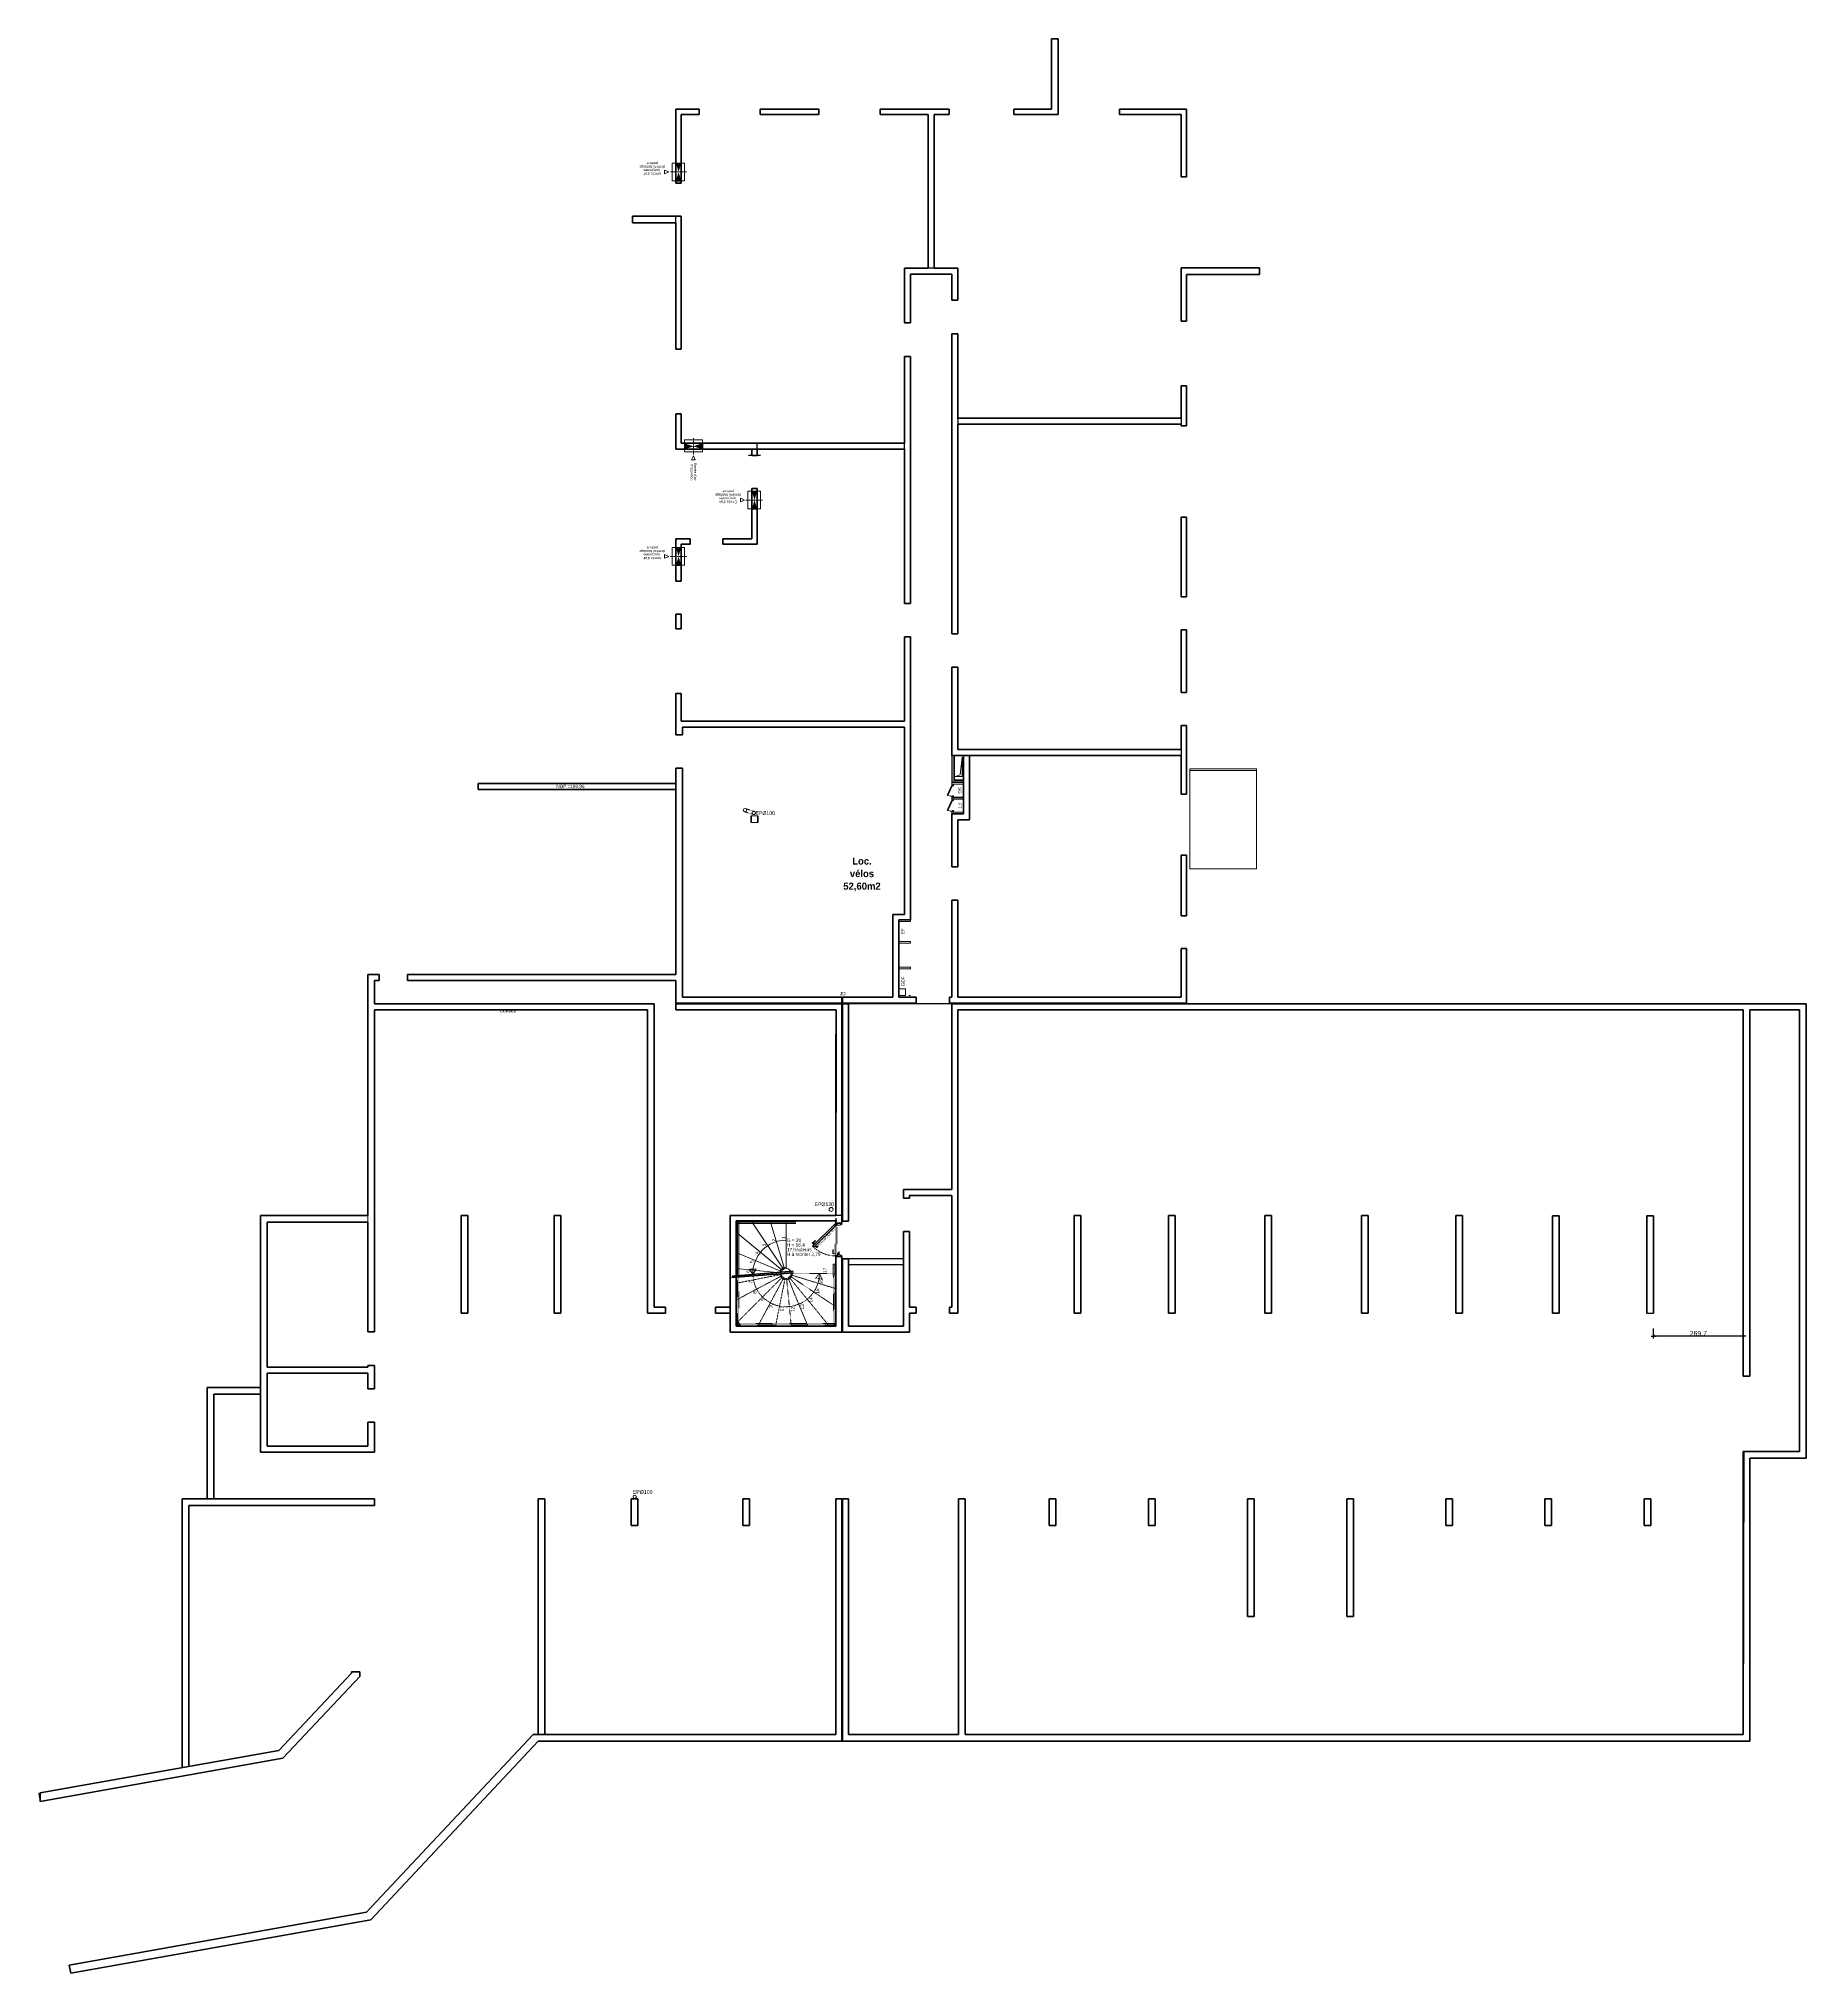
# Model space of a CAD drawing. Header units: centimetres. Extents: x 16433 to 114398, y -50094 to -12305.
# Drawn here: x 38972 to 44285, y -33911 to -28096 of the extents above; entities that cross this region are included whole.
import ezdxf

# ---------------------------------------------------------------- set-up
doc = ezdxf.new("R2010")
doc.units = ezdxf.units.CM
doc.header["$LTSCALE"] = 0.5
for name, pattern in [('prelem_vmc', [0.222222, 0.111111, -0.111111]), ('prlm_eu-4', [1.574803, 0.984252, -0.19685, 0.19685, -0.19685]), ('Style de ligne -1', [0.41664, 0.20828, -0.20836]), ('Style de ligne -16', [0.192476, 0.123031, -0.069444])]:
    doc.linetypes.add(name, pattern=pattern)
doc.layers.get('0').update_dxf_attribs({"linetype": 'CONTINUOUS'})
doc.layers.get('DEFPOINTS').update_dxf_attribs({"linetype": 'CONTINUOUS'})
for name, color, linetype in [('01_cote_gen', 4, 'CONTINUOUS'), ('01_resv', 32, 'CONTINUOUS'), ('3-BAT C-Niveau -2', 7, 'CONTINUOUS'), ('AA_COTES', 2, 'CONTINUOUS')]:
    doc.layers.add(name, color=color, linetype=linetype)
doc.layers.add('01_murs_coup', color=5, linetype='CONTINUOUS', lineweight=60)
doc.styles.add('Century Gothic', font='GOTHIC.TTF')
doc.styles.add('Futura Book', font='')
doc.styles.add('Futura Std Book', font='')
doc.styles.add('Geneva', font='')
doc.styles.add('Geneva (bold)', font='')
doc.styles.add('Helvetica', font='')
doc.styles.add('STYLE2', font='ARIALN.TTF')
doc.styles.get('Futura Book').set_extended_font_data('Futura Book')
doc.styles.get('Futura Std Book').set_extended_font_data('Futura Std Book')
doc.styles.get('Geneva').set_extended_font_data('Geneva')
doc.styles.get('Geneva (bold)').set_extended_font_data('Geneva', bold=True)
doc.styles.get('Helvetica').set_extended_font_data('Helvetica')
doc.dimstyles.new('JB50', dxfattribs={"dimscale": 0.1, "dimtxt": 150, "dimasz": 15, "dimexe": 0.1, "dimexo": 0.1, "dimgap": 0.09, "dimtad": 1, "dimdec": 1, "dimdsep": 46, "dimtxsty": 'STYLE2', "dimblk1": 'BOND_G', "dimblk2": 'BOND_D', "dimsah": 1, "dimcen": 1.5, "dimdle": 0.01, "dimse1": 1, "dimse2": 1, "dimclrd": 4, "dimclre": 2, "dimclrt": 6, "dimazin": 2, "dimtfac": 2.333333, "dimtdec": 1, "dimtix": 1, "dimtmove": 2, "dimatfit": 3, "dimldrblk": 'BOND_G', "dimfxl": 1, "dimtolj": 1, "dimtzin": 0, "dimarcsym": 0})

# ---------------------------------------------------------------- blocks, each defined once
blk = doc.blocks.new('xi.ft')
at = {"color": 7, "linetype": 'Continuous', "lineweight": 18}
for p, q in [((0, 0), (40, 0)), ((5, -30), (0, -30)), ((0, -30), (0, -35)), ((0, -35), (3.5, -35)), ((3.5, -35), (3.5, -33)), ((3.5, -33), (5, -33)), ((3.5, -35), (4.3, -33.2)), ((33.4, -48.9), (3.5, -35)), ((4.3, -33.2), (34.3, -47.1)), ((5, -33), (5, -30)), ((34.3, -47.1), (33.4, -48.9)), ((35, -33), (35, -30)), ((35, -30), (40, -30)), ((36.5, -33), (35, -33)), ((36.5, -35), (36.5, -33)), ((40, -35), (36.5, -35)), ((40, -35), (40, -30))]:
    blk.add_line(p, q, dxfattribs=at)
at = {"color": 7, "linetype": 'Continuous', "lineweight": 18, "flags": 128}
for points in [[(0, -35), (0, 0), (-5, 0), (-5, -35)], [(45, -35), (40, -35), (40, 0), (45, 0)]]:
    blk.add_lwpolyline(points, close=True, dxfattribs=at)
at = {"color": 7, "linetype": 'Continuous', "lineweight": 18}
blk.add_arc((3.5, -35), 33, 335, 0, dxfattribs=at)
at = {"color": 7, "insert": (20, -11.1), "char_height": 9.97, "width": 55.653, "attachment_point": 5, "line_spacing_factor": 0.72537, "style": 'Geneva'}
blk.add_mtext('FT', dxfattribs=at)
blk = doc.blocks.new('xi.sg')
at = {"color": 7, "linetype": 'Continuous', "lineweight": 18}
for p, q in [((0, 0), (40, 0)), ((5, -30), (0, -30)), ((0, -30), (0, -35)), ((0, -35), (3.5, -35)), ((3.5, -35), (3.5, -33)), ((3.5, -33), (5, -33)), ((3.5, -35), (4.3, -33.2)), ((33.4, -48.9), (3.5, -35)), ((4.3, -33.2), (34.3, -47.1)), ((5, -33), (5, -30)), ((34.3, -47.1), (33.4, -48.9)), ((35, -33), (35, -30)), ((35, -30), (40, -30)), ((36.5, -33), (35, -33)), ((36.5, -35), (36.5, -33)), ((40, -35), (36.5, -35)), ((40, -35), (40, -30))]:
    blk.add_line(p, q, dxfattribs=at)
at = {"color": 7, "linetype": 'Continuous', "lineweight": 18, "flags": 128}
for points in [[(0, -35), (0, 0), (-5, 0), (-5, -35)], [(45, -35), (40, -35), (40, 0), (45, 0)]]:
    blk.add_lwpolyline(points, close=True, dxfattribs=at)
at = {"color": 7, "linetype": 'Continuous', "lineweight": 18}
blk.add_arc((3.5, -35), 33, 335, 0, dxfattribs=at)
at = {"color": 7, "insert": (19.4, -11.1), "char_height": 9.97, "width": 55.653, "attachment_point": 5, "line_spacing_factor": 0.72537, "style": 'Geneva'}
blk.add_mtext('SG', dxfattribs=at)
blk = doc.blocks.new('Groupe-147-1')
at = {"color": 7}
for name, p, rotation in [('xi.ft', (15602, -46629.1), 190.7235947437798), ('xi.sg', (15646.2, -46620.8), 190.7235947436884)]:
    blk.add_blockref(name, p, dxfattribs=dict(at, rotation=rotation))
blk = doc.blocks.new('Groupe-148-1')
at = {"color": 7, "linetype": 'Continuous', "lineweight": 5}
blk.add_circle((13357.1, -46048.5), 5, dxfattribs=at)
blk = doc.blocks.new('Groupe-149-1')
at = {"color": 7}
blk.add_blockref('Groupe-148-1', (0, 0), dxfattribs=at)
at = {"color": 7, "insert": (13376, -46039.3), "char_height": 11.327, "width": 67.21, "attachment_point": 1, "rotation": 280.72359, "line_spacing_factor": 0.962448, "style": 'Futura Std Book'}
blk.add_mtext('\\pt10.767,21.907,32.861,43.815,54.768;EPØ100', dxfattribs=at)
blk = doc.blocks.new('Groupe-157-1')
at = {"color": 7, "linetype": 'Continuous', "lineweight": 13}
for p, q in [((14313.8, -46501.5), (14288.1, -46506.3)), ((14314.1, -46503.4), (14288.5, -46508.3))]:
    blk.add_line(p, q, dxfattribs=at)
at = {"color": 7, "linetype": 'Continuous', "lineweight": 13, "flags": 128}
blk.add_lwpolyline([(14294.7, -46505.1), (14295.1, -46507.1), (14288.5, -46508.3), (14288.1, -46506.3)], close=True, dxfattribs=at)
at = {"color": 7, "linetype": 'Continuous', "lineweight": 25, "flags": 128}
blk.add_lwpolyline([(14313.8, -46501.5), (14310.2, -46502.2), (14310.5, -46504.1), (14314.1, -46503.4)], dxfattribs=at)
blk = doc.blocks.new('Groupe-163-1')
at = {"color": 7, "linetype": 'Continuous', "lineweight": 5}
blk.add_open_spline([(15446.7, -46021.2), (15447.7, -46020.3), (15448.1, -46019.1), (15448.6, -46017.8), (15448.3, -46016.5), (15448, -46015.2), (15447.1, -46014.2), (15446.3, -46013.2), (15445, -46012.8), (15443.7, -46012.3), (15442.4, -46012.6), (15441.1, -46012.9), (15440.1, -46013.8), (15439.1, -46014.6), (15438.7, -46015.9), (15438.3, -46017.2), (15438.5, -46018.5), (15438.8, -46019.8), (15439.7, -46020.8), (15440.6, -46021.8), (15441.8, -46022.2), (15443.1, -46022.6), (15444.4, -46022.4), (15445.7, -46022.1), (15446.7, -46021.2)], degree=2, knots=[0, 0, 0, 0.083333, 0.083333, 0.166667, 0.166667, 0.25, 0.25, 0.333333, 0.333333, 0.416667, 0.416667, 0.5, 0.5, 0.583333, 0.583333, 0.666667, 0.666667, 0.75, 0.75, 0.833333, 0.833333, 0.916667, 0.916667, 1, 1, 1], dxfattribs=at)
blk = doc.blocks.new('Groupe-164-1')
at = {"color": 7}
blk.add_blockref('Groupe-163-1', (0, 0), dxfattribs=at)
at = {"color": 7, "insert": (15449.7, -46021.5), "char_height": 11.327, "width": 67.21, "attachment_point": 1, "rotation": 280.72359, "line_spacing_factor": 0.962448, "style": 'Futura Std Book'}
blk.add_mtext('\\pt10.767,21.715,32.578,43.441,54.293;EPØ100', dxfattribs=at)
blk = doc.blocks.new('Groupe-194-1')
at = {"color": 7, "linetype": 'Continuous', "lineweight": 5}
for p, q in [((13339.8, -45235.6), (13343.5, -45255.3)), ((13202.2, -45261.7), (13205.9, -45281.3))]:
    blk.add_line(p, q, dxfattribs=at)
blk = doc.blocks.new('Groupe-198-1')
at = {"color": 7, "linetype": 'Continuous', "lineweight": 5}
blk.add_circle((14315.8, -46467.9), 6, dxfattribs=at)
at = {"color": 7, "insert": (14327.2, -46414.6), "char_height": 11.327, "width": 67.21, "attachment_point": 1, "rotation": 280.72359, "line_spacing_factor": 0.962448, "style": 'Futura Std Book'}
blk.add_mtext('\\pt10.767,21.828,32.736,43.645,54.564,65.473,76.381,87.301;EPØ120', dxfattribs=at)
blk = doc.blocks.new('MTC 125-H1')
at = {"color": 8, "linetype": 'prlm_eu-4', "lineweight": 18, "true_color": 0x808080}
for q in [(0, 25.6), (0, 19.7)]:
    blk.add_line((0, -23.6), q, dxfattribs=at)
at = {"color": 7, "linetype": 'Continuous', "lineweight": 13, "flags": 128}
blk.add_lwpolyline([(-26.8, 19.7), (26.8, 19.7), (26.8, -18), (-26.8, -18)], close=True, dxfattribs=at)
at = {"color": 1, "linetype": 'prelem_vmc', "lineweight": 13, "flags": 128}
blk.add_lwpolyline([(-26.8, 19.7), (26.8, 19.7), (26.8, -18), (-26.8, -18)], close=True, dxfattribs=at)
at = {"color": 7, "linetype": 'Continuous', "lineweight": 18, "flags": 128}
blk.add_lwpolyline([(3.1, 42.2), (-3.1, 42.2), (-5.6, 42.2), (0, 29.7), (5.6, 42.2)], close=True, dxfattribs=at)
at = {"color": 7, "insert": (-9.5, 79.3), "char_height": 7.565, "width": 98.567, "attachment_point": 2, "rotation": 90, "line_spacing_factor": 0.834288, "style": 'Helvetica'}
blk.add_mtext("\\pt41.867,83.598;Entrée d'air\\P maçonnée\\Pderrière bardage\\Pperforé", dxfattribs=at)
blk = doc.blocks.new('MTC 125-H3')
at = {"color": 8, "linetype": 'prlm_eu-4', "lineweight": 18, "true_color": 0x808080}
for q in [(0, 25.6), (0, 19.7)]:
    blk.add_line((0, -23.6), q, dxfattribs=at)
at = {"color": 7, "linetype": 'Continuous', "lineweight": 13, "flags": 128}
blk.add_lwpolyline([(-26.8, 18), (26.8, 18), (26.8, -18), (-26.8, -18)], close=True, dxfattribs=at)
at = {"color": 1, "linetype": 'prelem_vmc', "lineweight": 13, "flags": 128}
blk.add_lwpolyline([(-26.8, 18), (26.8, 18), (26.8, -18), (-26.8, -18)], close=True, dxfattribs=at)
at = {"color": 7, "linetype": 'Continuous', "lineweight": 18, "flags": 128}
blk.add_lwpolyline([(3.1, 42.2), (-3.1, 42.2), (-5.6, 42.2), (0, 29.7), (5.6, 42.2)], close=True, dxfattribs=at)
at = {"color": 7, "insert": (-9.5, 77.8), "char_height": 7.565, "width": 70.827, "attachment_point": 2, "rotation": 90, "line_spacing_factor": 0.834288, "style": 'Helvetica'}
blk.add_mtext("\\pt41.867,83.598;Entrée d'air\\P maçonnée", dxfattribs=at)
blk = doc.blocks.new('Porte 93 +FP')
at = {"color": 7, "linetype": 'Continuous', "lineweight": 5}
blk.add_line((1.2, 8.6), (1.2, 9.5), dxfattribs=at)
at = {"color": 7, "linetype": 'Continuous', "lineweight": 18}
blk.add_line((8.2, 11.3), (4.6, 14.8), dxfattribs=at)
at = {"color": 8, "linetype": 'Style de ligne -16', "lineweight": 18, "true_color": 0x808080}
blk.add_line((6.8, 6.1), (6.8, 11.1), dxfattribs=at)
at = {"color": 7, "linetype": 'Continuous', "lineweight": 13, "flags": 128}
for points in [[(1.6, 11.8), (2.6, 10.7), (3.9, 12), (6.4, 9.5), (71.5, 74.6), (69, 77.1), (70.3, 78.3), (69.2, 79.4)], [(0, -9), (0, 9), (3.6, 9), (3.6, 4.2), (4.1, 4.2), (4.1, 5.3), (5.4, 5.3), (5.4, -4.2), (3.6, -4.2), (3.6, -9)], [(100.5, 9), (97, 9), (97, 4.2), (96.5, 4.2), (96.5, 5.3), (95.2, 5.3), (95.2, -4.2), (97, -4.2), (97, -9), (100.5, -9)]]:
    blk.add_lwpolyline(points, close=True, dxfattribs=at)
at = {"color": 7, "linetype": 'Continuous', "lineweight": 18, "flags": 128}
for points in [[(60.2, 80.3), (61.6, 78.8), (53.1, 70.3), (51.7, 71.8)], [(61.4, 78.7), (64.2, 75.9), (63.1, 74.8), (60.3, 77.6)], [(65.3, 77), (66.1, 76.3), (62.7, 72.9), (62, 73.7)], [(67, 68.6), (66.3, 69.4), (69.6, 72.7), (70.4, 71.9)], [(69, 62.2), (67.6, 63.6), (72.5, 68.6), (74, 67.2)], [(70.9, 67), (68.2, 69.8), (69.2, 70.8), (72, 68.1)], [(3.6, 4.3), (3.6, 5.8), (3.8, 5.9), (4.5, 5.9), (4.9, 5.5), (4.9, 5.4), (4, 5.4), (4, 4.3)], [(4.4, 11.5), (5, 12.1), (6.4, 10.8), (5.7, 10.2)], [(96.9, 4.3), (96.9, 5.8), (96.7, 5.9), (96.1, 5.9), (95.6, 5.5), (95.6, 5.4), (96.6, 5.4), (96.6, 4.3)]]:
    blk.add_lwpolyline(points, close=True, dxfattribs=at)
at = {"color": 7, "linetype": 'Continuous', "lineweight": 5, "flags": 128}
for points in [[(0.5, 9), (2.5, 9), (2.5, 8.6), (0.5, 8.6)], [(0.6, 8.6), (1.2, 8.6), (1.2, 6.9), (0.6, 6.9)], [(1.2, 8.6), (1.8, 8.6), (1.8, 6.9), (1.2, 6.9)]]:
    blk.add_lwpolyline(points, close=True, dxfattribs=at)
for points in [[(0.8, 9), (0.8, 9.8, 0.143165), (1.2, 9.7, 0.143165), (1.6, 9.8), (1.6, 9)], [(2.3, 11), (1.9, 10.5, 0.143165), (1.7, 10.9, 0.143165), (1.3, 11.1), (1.8, 11.5)], [(2.4, 10), (1.8, 10, 0.143165), (1.9, 10.4, 0.143165), (1.8, 10.8), (2.4, 10.8)]]:
    blk.add_lwpolyline(points, format="xyb", close=True, dxfattribs=at)
at = {"color": 8, "linetype": 'Style de ligne -16', "lineweight": 18, "true_color": 0x808080, "flags": 128}
for points in [[(2.4, 11.1), (2.4, 9.6), (4.2, 9.6), (4.2, 6.1), (96.3, 6.1), (96.3, 9.6), (98.1, 9.6), (98.1, 11.1)], [(4.2, 8.9), (5.2, 8.9), (5.2, 7), (4.2, 7)], [(80.3, 16.1), (80.3, 18.1), (92.3, 18.1), (92.3, 16.1)], [(85.8, -0.9), (85.8, 1.1), (92.8, 1.1), (92.8, -0.9)], [(88.9, 11.1), (88.9, 12.2), (93.6, 12.2), (93.6, 11.1)], [(88.9, 5), (88.9, 6.1), (93.6, 6.1), (93.6, 5)], [(90.5, 12.2), (90.5, 16.1), (92, 16.1), (92, 12.2)], [(90.5, 1.1), (90.5, 5), (92, 5), (92, 1.1)]]:
    blk.add_lwpolyline(points, close=True, dxfattribs=at)
blk.add_lwpolyline([(3.9, 9), (3.4, 9.2), (2.5, 9.2), (2.5, 9.5), (3.3, 9.5), (4, 9.2), (4, 9)], dxfattribs=at)
at = {"color": 7, "linetype": 'Continuous', "lineweight": 18, "flags": 128}
blk.add_lwpolyline([(4.1, 11.4), (3.6, 11.1), (3, 10.5), (2.8, 10.7), (3.3, 11.2), (4, 11.5), (4.1, 11.4)], dxfattribs=at)
at = {"color": 7, "linetype": 'Continuous', "lineweight": 5}
for radius in [0.689, 0.429]:
    blk.add_circle((1.2, 10.4), radius, dxfattribs=at)
at = {"color": 8, "linetype": 'Style de ligne -16', "lineweight": 18, "true_color": 0x808080}
blk.add_arc((1.2, 10.4), 96.9, 0.41991, 44.53278, dxfattribs=at)
at = {"color": 7, "insert": (15.1, 15.5), "char_height": 7.552, "width": 89.757, "attachment_point": 1, "rotation": 45, "line_spacing_factor": 0.962448, "style": 'Futura Book'}
blk.add_mtext('\\pt26.348,52.273;PP 93*204+FP', dxfattribs=at)
blk = doc.blocks.new('Groupe-141-1')
at = {"color": 7, "linetype": 'Style de ligne -16', "lineweight": 13}
for p, q in [((14120.1, -46468.9), (14103, -46460.5)), ((14103, -46460.5), (14104.8, -46470.4)), ((14105, -46480.4), (14104.8, -46470.4)), ((14120.1, -46468.9), (14105, -46480.4))]:
    blk.add_line(p, q, dxfattribs=at)
blk = doc.blocks.new('Groupe-142-1')
at = {"color": 7, "linetype": 'Continuous', "lineweight": 13}
for p, q in [((14080, -46273.1), (14094, -46260.3)), ((14080, -46273.1), (14097.7, -46279.8)), ((14094, -46260.3), (14095.1, -46270.2)), ((14097.7, -46279.8), (14095.1, -46270.2))]:
    blk.add_line(p, q, dxfattribs=at)
blk = doc.blocks.new('Groupe-143-1')
at = {"color": 7, "linetype": 'Style de ligne -16', "lineweight": 13}
for p, q in [((14095.9, -46356.8), (14044.6, -46228.8)), ((14089.1, -46362.3), (13926.7, -46251.2)), ((14092.1, -46359), (13995.1, -46238.2)), ((14086.9, -46366.1), (13929.6, -46316.6)), ((14086.5, -46370.6), (13939.6, -46369)), ((14087.1, -46374.9), (13948.4, -46415.5)), ((14088.9, -46378.9), (13957.7, -46464.7)), ((14091.8, -46382.2), (13969.7, -46528.1)), ((14095.3, -46385.1), (14030.8, -46536.8)), ((14099.9, -46385.6), (14084.4, -46526.6)), ((14104.3, -46385.5), (14129.4, -46518.1))]:
    blk.add_line(p, q, dxfattribs=at)
at = {"color": 7, "linetype": 'Continuous', "lineweight": 35}
for p, q in [((14058.7, -46212.1), (14107.9, -46392.4)), ((14063.6, -46212.8), (14112, -46390.5))]:
    blk.add_line(p, q, dxfattribs=at)
at = {"color": 7, "linetype": 'Continuous', "lineweight": 13}
for p, q in [((14099, -46342.9), (14088.4, -46220.5)), ((14104.6, -46356.1), (14135, -46211.7)), ((14108.7, -46357.6), (14195.2, -46200.3)), ((14112.2, -46360.3), (14237.4, -46238.1)), ((14114.8, -46363.8), (14248.1, -46294.7)), ((14116.5, -46367.9), (14257.1, -46341.8))]:
    blk.add_line(p, q, dxfattribs=at)
at = {"color": 7, "linetype": 'Style de ligne -16', "lineweight": 13, "flags": 128}
blk.add_lwpolyline([(14064.5, -46233.2), (13924, -46259.8), (13923.2, -46255.9), (14063.4, -46229.3)], dxfattribs=at)
at = {"color": 7, "linetype": 'Continuous', "lineweight": 13, "flags": 128}
blk.add_lwpolyline([(14067.9, -46228.5), (14224.9, -46198.7), (14225.6, -46202.7), (14068.9, -46232.4)], dxfattribs=at)
blk.add_lwpolyline([(14254.4, -46370.8), (14221.9, -46199.3), (14225.9, -46198.6), (14258.4, -46370.1)], close=True, dxfattribs=at)
at = {"color": 7, "linetype": 'Style de ligne -16', "lineweight": 13, "flags": 128}
for points in [[(13976.6, -46543), (13922.3, -46256.1), (13926.2, -46255.4), (13980.6, -46542.2)], [(13977.6, -46542.8), (13976.9, -46538.9), (14155.4, -46505), (14156.1, -46509)]]:
    blk.add_lwpolyline(points, close=True, dxfattribs=at)
at = {"color": 7, "linetype": 'Continuous', "lineweight": 13}
blk.add_circle((14101.5, -46370.7), 15, dxfattribs=at)
at = {"color": 7, "linetype": 'Style de ligne -16', "lineweight": 13}
blk.add_arc((14101.5, -46370.7), 100, 104.96943, 280.72434, dxfattribs=at)
at = {"color": 7, "linetype": 'Continuous', "lineweight": 13}
blk.add_arc((14101.5, -46370.7), 100, 10.52951, 102.38691, dxfattribs=at)
at = {"color": 7, "linetype": 'Continuous', "lineweight": 5}
for start, end in [(103.81646, 280.72434), (10.52951, 90.05344)]:
    blk.add_arc((14101.5, -46370.7), 19, start, end, dxfattribs=at)
at = {"color": 7}
for name in ['Groupe-142-1', 'Groupe-141-1']:
    blk.add_blockref(name, (0, 0), dxfattribs=at)
at = {"color": 7, "char_height": 10.106, "attachment_point": 1, "rotation": 11.33434, "line_spacing_factor": 1.026243, "style": 'Century Gothic'}
for s, insert, width in [('\\pt3.6249,7.0931,10.641,14.188,17.735;8', (14023.1, -46284.6), 17.303), ('\\pt3.6249,7.0931,10.641,14.188;7', (14050.9, -46268.1), 7.82), ('\\pt3.6249,7.0931,10.641,14.188;6', (14081.2, -46252.8), 7.82), ('\\pt3.6249,7.0931,10.641;5', (14112.5, -46258.5), 7.82), ('\\pt3.6249,7.2568,10.641,14.188;4', (14141.1, -46269), 7.82), ('\\pt3.6249,6.6525,9.9793,13.309,16.634;3', (14168.5, -46286.6), 7.82), ('\\pt3.6249,7.0931,10.641,14.188,17.735,21.282;10', (13989, -46340), 15.641), ('\\pt3.6249,7.0931,10.641,14.188,17.735,21.282;9', (14005.8, -46311.8), 7.82), ('\\pt3.6249,7.2568,10.682,14.249;2', (14188.5, -46311.8), 7.82), ('\\pt3.6249,7.2568,10.682;1', (14200.8, -46339.2), 7.82), ('\\pt3.6249,7.0931,10.641,14.188,17.735,21.282;11', (13986.2, -46374.7), 15.641), ('\\pt3.6249,7.0931,10.641,14.188,17.735,21.282;12', (13991, -46406.6), 15.641), ('\\pt3.6249,7.0931,10.641,14.188,17.735,21.282;13', (14003.3, -46433.6), 15.641), ('\\pt3.6249,7.0931,10.641,14.188,17.735,21.282;14', (14028.8, -46455.7), 15.641), ('\\pt3.6249,7.0931,10.641,14.188,17.735,21.282;15', (14058.2, -46469.9), 15.641), ('\\pt3.6249,7.0931,10.641,14.188,17.735,21.282;16', (14088.1, -46475), 15.641), ('\\pt3.6249,7.4448,11.167,14.886,18.615;17', (14124, -46480.8), 15.641)]:
    blk.add_mtext(s, dxfattribs=dict(at, insert=insert, width=width))
blk = doc.blocks.new('BOND_G')
at = {"layer": 'AA_COTES', "color": 0}
for p, q in [((5, 0), (-5, 0)), ((1.8, 1.8), (-1.8, -1.8)), ((0, -5), (0, 15))]:
    blk.add_line(p, q, dxfattribs=at)
blk = doc.blocks.new('BOND_D')
at = {"layer": 'AA_COTES', "color": 0}
for p, q in [((5, 0), (-5, 0)), ((-1.8, -1.8), (1.8, 1.8)), ((0, 5), (0, -15))]:
    blk.add_line(p, q, dxfattribs=at)
blk = doc.blocks.new('*D2833')
at = {"layer": '01_cote_gen', "color": 4, "lineweight": -2, "transparency": 16777216}
blk.add_line((44094.4, -31995.8), (43827.7, -31995.8), dxfattribs=at)
at = {"layer": 'DEFPOINTS', "color": 0}
for p in [(43826.2, -31927.6), (44095.9, -31927.4), (43826.2, -31995.8)]:
    blk.add_point(p, dxfattribs=at)
at = {"layer": '01_cote_gen', "color": 4, "lineweight": -2, "transparency": 16777216, "xscale": 1.5, "yscale": 1.5, "zscale": 1.5, "rotation": 180}
blk.add_blockref('BOND_D', (43826.2, -31995.8), dxfattribs=at)
at = {"layer": '01_cote_gen', "color": 4, "lineweight": -2, "transparency": 16777216, "xscale": 1.5, "yscale": 1.5, "zscale": 1.5}
blk.add_blockref('BOND_G', (44095.9, -31995.8), dxfattribs=at)
at = {"layer": '01_cote_gen', "color": 6, "transparency": 16777216, "insert": (43961, -31988.1), "char_height": 15, "attachment_point": 5, "style": 'STYLE2'}
blk.add_mtext('\\A1;269.7', dxfattribs=at)

msp = doc.modelspace()

# ---------------------------------------------------------------- linework, layer by layer
at = {"color": 7, "linetype": 'Continuous', "lineweight": 18}
for p, q in [((41557.929, -30809.42), (41557.929, -30749.42)), ((41587.929, -30749.42), (41592.929, -30749.42)), ((41587.929, -30809.42), (41592.929, -30809.42)), ((41050.773, -31633.45), (41386.771, -31633.525)), ((41068.773, -31649.454), (41368.772, -31649.521))]:
    msp.add_line(p, q, dxfattribs=at)
at = {"color": 7, "linetype": 'Continuous', "lineweight": 13}
for p, q in [((41587.89, -30892.42), (41592.89, -30892.42)), ((41587.889, -30972.42), (41592.889, -30972.42))]:
    msp.add_line(p, q, dxfattribs=at)
at = {"color": 7, "linetype": 'Continuous', "lineweight": 25}
for p, q in [((41571.778, -31555.578), (41571.778, -31581.535)), ((41716.904, -31555.578), (41571.778, -31555.578)), ((41717.017, -31573.578), (41589.778, -31573.578)), ((41589.778, -31573.578), (41589.778, -31581.535)), ((41717.017, -31909.467), (41717.017, -31573.578)), ((41717.017, -31909.467), (41717.017, -31573.578)), ((41735.017, -31927.467), (41735.017, -31555.578)), ((41050.773, -31633.45), (41050.773, -31984.459)), ((41050.773, -31633.45), (41050.773, -31984.459)), ((41386.772, -31656.655), (41386.771, -31633.525)), ((41386.772, -31656.655), (41386.771, -31633.525)), ((41068.773, -31649.454), (41068.773, -31966.459)), ((41068.773, -31649.454), (41068.773, -31966.459)), ((41368.772, -31641.523), (41368.772, -31649.521)), ((41368.772, -31656.655), (41368.772, -31649.521)), ((41368.772, -31656.655), (41368.772, -31659.523)), ((41386.772, -31656.655), (41368.772, -31656.655)), ((41571.778, -31682.063), (41571.778, -31927.467)), ((41589.778, -31682.063), (41589.778, -31909.467)), ((41368.774, -31966.459), (41368.772, -31757.182)), ((41386.772, -31757.182), (41368.772, -31757.182)), ((41368.774, -31966.459), (41368.772, -31757.182)), ((41386.774, -31984.459), (41386.772, -31757.182)), ((41386.774, -31984.459), (41386.772, -31757.182)), ((41388.776, -31763.462), (41388.778, -31984.459)), ((41388.776, -31763.462), (41388.778, -31984.459)), ((41571.778, -31763.462), (41388.776, -31763.462)), ((41406.776, -31763.462), (41388.776, -31763.462)), ((41406.776, -31763.462), (41406.777, -31966.459)), ((41406.776, -31781.462), (41406.777, -31966.459)), ((41571.778, -31781.462), (41406.776, -31781.462)), ((41571.778, -31781.462), (41406.776, -31781.462)), ((41571.778, -31781.462), (41571.778, -31966.461)), ((41589.778, -31909.467), (41609.475, -31909.467)), ((41589.778, -31909.467), (41609.475, -31909.467)), ((41609.475, -31927.467), (41609.475, -31909.467)), ((41710.002, -31909.467), (41717.017, -31909.467)), ((41710.002, -31909.467), (41717.017, -31909.467)), ((41710.002, -31927.467), (41710.002, -31909.467)), ((41050.773, -31984.459), (41386.774, -31984.459)), ((41050.773, -31984.459), (41386.774, -31984.459)), ((41068.773, -31966.459), (41368.774, -31966.459)), ((41068.773, -31966.459), (41368.774, -31966.459)), ((41589.778, -31984.461), (41388.778, -31984.459)), ((41589.778, -31984.461), (41388.778, -31984.459)), ((41571.778, -31966.461), (41406.777, -31966.459)), ((41571.778, -31966.461), (41406.777, -31966.459)), ((41589.778, -31927.467), (41609.475, -31927.467)), ((41589.778, -31927.467), (41609.475, -31927.467)), ((41589.778, -31927.467), (41589.778, -31984.461)), ((41710.002, -31927.467), (41735.017, -31927.467)), ((41710.002, -31927.467), (41735.017, -31927.467))]:
    msp.add_line(p, q, dxfattribs=at)
at = {"color": 7, "linetype": 'Continuous', "lineweight": 5}
for p, q in [((41050.773, -31633.45), (41386.771, -31633.525)), ((41068.773, -31649.454), (41368.772, -31649.521))]:
    msp.add_line(p, q, dxfattribs=at)
at = {"color": 7, "linetype": 'Continuous', "lineweight": 18, "flags": 128}
for points in [[(41592.929, -30744.42), (41592.929, -30749.42), (41557.929, -30749.42), (41557.929, -30744.42)], [(41592.929, -30809.42), (41557.929, -30809.42), (41557.929, -30814.42), (41592.929, -30814.42)]]:
    msp.add_lwpolyline(points, close=True, dxfattribs=at)
at = {"color": 7, "linetype": 'Continuous', "lineweight": 13, "flags": 128}
for points in [[(41592.89, -30887.42), (41592.89, -30892.42), (41557.89, -30892.419), (41557.89, -30887.419)], [(41557.889, -30972.419), (41557.889, -30952.419), (41577.889, -30952.419), (41577.889, -30972.419)]]:
    msp.add_lwpolyline(points, close=True, dxfattribs=at)
at = {"layer": '01_cote_gen'}
msp.add_line((42220.525, -28307.615), (42220.525, -28323.615), dxfattribs=at)
at = {"layer": '01_murs_coup'}
for p, q in [((42016.811, -28095.962), (42036.811, -28095.962)), ((42016.811, -28307.615), (42016.811, -28095.962)), ((42036.811, -28095.962), (42036.811, -28323.615)), ((40957.536, -28307.615), (40887.536, -28307.615)), ((40887.536, -28307.615), (40887.536, -28530.534)), ((40957.536, -28323.615), (40957.536, -28307.615)), ((41317.536, -28307.615), (41141.25, -28307.615)), ((41141.25, -28307.615), (41141.25, -28323.615)), ((41317.536, -28323.615), (41317.536, -28307.615)), ((41501.25, -28307.615), (41709.448, -28307.615)), ((41501.25, -28323.615), (41501.25, -28307.615)), ((41709.448, -28307.615), (41709.448, -28323.615)), ((41903.698, -28323.615), (41903.698, -28307.615)), ((41903.698, -28307.615), (42016.811, -28307.615)), ((42220.525, -28307.615), (42422.244, -28307.615)), ((42220.525, -28323.615), (42220.525, -28307.615)), ((42422.244, -28307.615), (42422.244, -28511.012)), ((40903.536, -28530.534), (40903.536, -28323.615)), ((40903.536, -28323.615), (40957.536, -28323.615)), ((41141.25, -28323.615), (41317.536, -28323.615)), ((41645.889, -28323.615), (41501.25, -28323.615)), ((41645.889, -28786.155), (41645.889, -28323.615)), ((41709.448, -28323.615), (41663.889, -28323.615)), ((41663.889, -28323.615), (41663.889, -28786.155)), ((42036.811, -28323.615), (41903.698, -28323.615)), ((42406.244, -28323.615), (42220.525, -28323.615)), ((42406.244, -28511.012), (42406.244, -28323.615)), ((40887.536, -28530.534), (40903.536, -28530.534)), ((42422.244, -28511.012), (42406.244, -28511.012)), ((40757.002, -28629.534), (40903.536, -28629.534)), ((40757.002, -28649.534), (40757.002, -28629.534)), ((40887.536, -28649.534), (40757.002, -28649.534)), ((40887.536, -29029.548), (40887.536, -28649.534)), ((40903.536, -28629.534), (40903.536, -29029.548)), ((41574.889, -28950.355), (41574.889, -28786.155)), ((41574.889, -28786.155), (41645.889, -28786.155)), ((41663.889, -28786.155), (41734.884, -28786.154)), ((41734.884, -28786.154), (41734.885, -28882.319)), ((42642.002, -28785.012), (42406.244, -28785.012)), ((42406.244, -28785.012), (42406.244, -28945.153)), ((42642.002, -28805.012), (42642.002, -28785.012)), ((41716.885, -28804.155), (41592.889, -28804.155)), ((41592.889, -28804.155), (41592.889, -28950.355)), ((41716.885, -28882.319), (41716.885, -28804.155)), ((42422.244, -28945.153), (42422.244, -28805.012)), ((42422.244, -28805.012), (42642.002, -28805.012)), ((41734.885, -28882.319), (41716.885, -28882.319)), ((41592.889, -28950.355), (41574.889, -28950.355)), ((42406.244, -28945.153), (42422.244, -28945.153)), ((41716.886, -28982.847), (41734.886, -28982.846)), ((41716.894, -29884.593), (41716.886, -28982.847)), ((41734.886, -28982.846), (41734.889, -29236.687)), ((40903.536, -29029.548), (40887.536, -29029.548)), ((41592.889, -29050.882), (41574.889, -29050.882)), ((41574.889, -29050.882), (41574.889, -29312.22)), ((41592.889, -29793.772), (41592.889, -29050.882)), ((42406.244, -29236.687), (42406.244, -29139.403)), ((42406.244, -29139.403), (42422.244, -29139.403)), ((42422.244, -29139.403), (42422.244, -29259.95)), ((40903.536, -29223.798), (40887.536, -29223.798)), ((40887.536, -29223.798), (40887.536, -29330.21)), ((40903.536, -29312.22), (40903.536, -29223.798)), ((41734.889, -29236.687), (42406.244, -29236.687)), ((42406.244, -29254.687), (41734.889, -29254.693)), ((41734.889, -29254.693), (41734.894, -29884.593)), ((42406.244, -29259.95), (42406.244, -29254.687)), ((42422.244, -29259.95), (42406.244, -29259.95)), ((40887.536, -29330.21), (41574.889, -29330.22)), ((41574.889, -29312.22), (40903.536, -29312.22)), ((41115.862, -29330.22), (41115.862, -29349.155)), ((41115.862, -29349.155), (41131.862, -29349.155)), ((41131.862, -29349.155), (41131.862, -29330.214)), ((41574.889, -29330.22), (41574.889, -29793.772)), ((41115.862, -29448.155), (41131.862, -29448.155)), ((41115.862, -29599.223), (41115.862, -29448.155)), ((41131.862, -29448.155), (41131.862, -29615.223)), ((42406.244, -29533.95), (42422.244, -29533.95)), ((42406.244, -29773.694), (42406.244, -29533.95)), ((42422.244, -29533.95), (42422.244, -29773.694)), ((40930.1, -29599.223), (40887.536, -29599.223)), ((40887.536, -29599.223), (40887.536, -29726.523)), ((40930.1, -29615.223), (40930.1, -29599.223)), ((41029.1, -29615.223), (41029.1, -29599.223)), ((41029.1, -29599.223), (41115.862, -29599.223)), ((40903.536, -29726.523), (40903.536, -29615.223)), ((40903.536, -29615.223), (40930.1, -29615.223)), ((41131.862, -29615.223), (41029.1, -29615.223)), ((40887.536, -29726.523), (40903.536, -29726.523)), ((42422.244, -29773.694), (42406.244, -29773.694)), ((40887.536, -29825.523), (40903.536, -29825.523)), ((40887.536, -29870.205), (40887.536, -29825.523)), ((40903.536, -29825.523), (40903.536, -29870.205)), ((41574.889, -29793.772), (41592.889, -29793.772)), ((40903.536, -29870.205), (40887.536, -29870.205)), ((41734.894, -29884.593), (41716.894, -29884.593)), ((42406.244, -29872.694), (42422.244, -29872.694)), ((42406.244, -30061.208), (42406.244, -29872.694)), ((42422.244, -29872.694), (42422.244, -30061.208)), ((41574.889, -30147.634), (41574.889, -29894.299)), ((41574.889, -29894.299), (41592.889, -29894.299)), ((41592.889, -29894.299), (41592.929, -30744.42)), ((41716.895, -29985.121), (41734.895, -29985.121)), ((41716.898, -30250.663), (41716.895, -29985.121)), ((41734.895, -29985.121), (41734.898, -30232.663)), ((40887.536, -30188.59), (40887.536, -30064.455)), ((40887.536, -30064.455), (40903.536, -30064.455)), ((40903.536, -30064.455), (40903.536, -30147.634)), ((42422.244, -30061.208), (42406.244, -30061.208)), ((40903.536, -30147.634), (41574.889, -30147.634)), ((40907.536, -30188.59), (40907.536, -30165.634)), ((40907.536, -30165.634), (41574.889, -30165.634)), ((41574.889, -30165.634), (41574.796, -30728.421)), ((42406.244, -30232.663), (42406.244, -30160.208)), ((42406.244, -30160.208), (42422.244, -30160.208)), ((42422.244, -30160.208), (42422.244, -30366.683)), ((40887.536, -30188.59), (40907.536, -30188.59)), ((41734.898, -30232.663), (42406.244, -30232.663)), ((40887.536, -30289.117), (40907.536, -30289.117)), ((40887.536, -30289.117), (40887.536, -30335.004)), ((40907.536, -30977.413), (40907.536, -30289.117)), ((42406.244, -30250.663), (41716.898, -30250.663)), ((41751.898, -30426.488), (41751.927, -30250.663)), ((41769.927, -30250.663), (41769.927, -30444.482)), ((42406.244, -30366.683), (42406.244, -30250.663)), ((40887.536, -30335.004), (40293.084, -30335.004)), ((40293.084, -30335.004), (40293.084, -30353.004)), ((40293.084, -30353.004), (40887.536, -30353.004)), ((40887.536, -30353.004), (40887.536, -30909.435)), ((42422.244, -30366.683), (42406.244, -30366.683)), ((41716.953, -30585.461), (41716.953, -30426.482)), ((41716.953, -30426.482), (41751.898, -30426.488)), ((41769.927, -30444.482), (41734.948, -30444.484)), ((41734.948, -30444.484), (41734.953, -30585.46)), ((41734.953, -30585.46), (41716.953, -30585.461)), ((42406.244, -30550.397), (42422.244, -30550.397)), ((42406.244, -30732.2), (42406.244, -30550.397)), ((42422.244, -30550.397), (42422.244, -30732.2)), ((41716.968, -30977.331), (41716.968, -30685.988)), ((41716.968, -30685.988), (41734.957, -30685.988)), ((41734.957, -30685.988), (41734.968, -30977.375)), ((41574.796, -30728.421), (41539.929, -30728.415)), ((41539.929, -30728.415), (41539.929, -30977.349)), ((41592.929, -30744.42), (41557.929, -30744.42)), ((41557.929, -30744.42), (41557.929, -30977.342)), ((42422.244, -30732.2), (42406.244, -30732.2)), ((42406.244, -30831.2), (42422.244, -30831.198)), ((42406.244, -30977.375), (42406.244, -30831.2)), ((42422.244, -30831.2), (42422.261, -30995.259)), ((39995.524, -30909.435), (39961.786, -30909.435)), ((39961.786, -30909.435), (39961.786, -31633.45)), ((39995.524, -30927.435), (39981.786, -30927.435)), ((39981.786, -30927.435), (39981.786, -30997.435)), ((39995.524, -30927.435), (39995.524, -30909.435)), ((40887.536, -30909.435), (40080.524, -30909.435)), ((40080.524, -30909.435), (40080.524, -30927.435)), ((40080.524, -30927.435), (40887.536, -30927.435)), ((40887.536, -30927.435), (40887.543, -30995.415)), ((40887.543, -30995.415), (41386.759, -30995.405)), ((41386.757, -30977.364), (40907.536, -30977.413)), ((41386.759, -30995.405), (41386.757, -30977.364)), ((41539.929, -30977.349), (41388.772, -30977.364)), ((41388.772, -30995.342), (41388.772, -30977.364)), ((41609.378, -30995.342), (41388.772, -30995.342)), ((41609.376, -30977.342), (41557.929, -30977.342)), ((41609.376, -30977.342), (41609.378, -30995.342)), ((41709.905, -30995.331), (41709.905, -30977.331)), ((41709.905, -30977.331), (41716.968, -30977.331)), ((42422.261, -30995.259), (41709.905, -30995.331)), ((41734.968, -30977.375), (42406.244, -30977.375)), ((39981.786, -30997.435), (40821.786, -30997.435)), ((40801.786, -31015.435), (39981.786, -31015.435)), ((39981.786, -31015.435), (39981.786, -31983.578)), ((40801.786, -31927.452), (40801.786, -31015.435)), ((40821.786, -30997.435), (40821.786, -31909.452)), ((40887.536, -30997.435), (40887.536, -31015.435)), ((40887.536, -30997.435), (41386.759, -30997.435)), ((40887.536, -31015.435), (41368.909, -31015.435)), ((41368.909, -31015.435), (41368.771, -31633.433)), ((41386.759, -30997.435), (41386.772, -31656.655)), ((41406.772, -30997.435), (41388.772, -30997.435)), ((41388.772, -30997.435), (41388.772, -31650.625)), ((41406.772, -31650.625), (41406.772, -30997.435)), ((44285.497, -30997.435), (41716.904, -30997.435)), ((41716.904, -30997.435), (41716.904, -31555.578)), ((41735.017, -31927.467), (41735.017, -31015.435)), ((41735.017, -31015.435), (44095.891, -31015.435)), ((44095.891, -31015.435), (44095.891, -32116.155)), ((44115.891, -32116.155), (44115.891, -31015.435)), ((44115.891, -31015.435), (44265.497, -31015.435)), ((44265.497, -31015.435), (44265.497, -32343.155)), ((44285.497, -32363.155), (44285.497, -30997.435)), ((41716.904, -31555.578), (41571.778, -31555.578)), ((41571.778, -31555.578), (41571.778, -31581.535)), ((41589.778, -31581.535), (41589.778, -31573.578)), ((41589.778, -31573.578), (41717.017, -31573.578)), ((41717.017, -31573.578), (41717.017, -31909.467)), ((39961.786, -31633.45), (39639.171, -31633.45)), ((39639.171, -31633.45), (39639.171, -32150.537)), ((40241.786, -31633.307), (40241.786, -31927.455)), ((40261.786, -31633.307), (40241.786, -31633.307)), ((40261.786, -31927.455), (40261.786, -31633.307)), ((40521.786, -31633.307), (40541.786, -31633.307)), ((40521.786, -31927.455), (40521.786, -31633.307)), ((40541.786, -31633.307), (40541.786, -31927.455)), ((41368.622, -31633.521), (41050.773, -31633.521)), ((41050.773, -31633.521), (41050.773, -31984.459)), ((41571.778, -31581.535), (41589.778, -31581.535)), ((42085.017, -31927.467), (42085.017, -31633.665)), ((42085.017, -31633.665), (42105.017, -31633.665)), ((42105.017, -31633.665), (42105.017, -31927.467)), ((42368.142, -31927.46), (42368.142, -31633.725)), ((42368.142, -31633.725), (42388.142, -31633.725)), ((42388.142, -31633.725), (42388.142, -31927.46)), ((42678.049, -31633.793), (42658.049, -31633.807)), ((42658.049, -31633.807), (42658.249, -31927.474)), ((42678.249, -31927.474), (42678.049, -31633.793)), ((42948.245, -31633.966), (42968.245, -31633.966)), ((42948.245, -31927.57), (42948.245, -31633.966)), ((42968.245, -31633.966), (42968.245, -31927.57)), ((43232.245, -31927.376), (43232.245, -31633.839)), ((43232.245, -31633.839), (43252.245, -31633.839)), ((43252.245, -31633.839), (43252.245, -31927.376)), ((43522.199, -31927.467), (43522.199, -31633.996)), ((43522.199, -31633.996), (43542.199, -31633.996)), ((43542.199, -31633.996), (43542.199, -31927.467)), ((43806.199, -31927.57), (43806.034, -31634.062)), ((43806.034, -31634.062), (43826.199, -31634.165)), ((43826.199, -31634.165), (43826.199, -31927.57)), ((39961.786, -31653.45), (39659.171, -31653.45)), ((39659.171, -31653.45), (39659.171, -32089.655)), ((39961.786, -31983.578), (39961.786, -31653.45)), ((41068.773, -31966.459), (41068.843, -31649.454)), ((41068.843, -31649.454), (41370.83, -31649.452)), ((41368.772, -31656.655), (41368.773, -31649.521)), ((41386.772, -31656.655), (41368.772, -31656.655)), ((41388.772, -31650.625), (41406.772, -31650.625)), ((41571.778, -31682.063), (41589.778, -31682.063)), ((41571.778, -31682.063), (41571.778, -31966.461)), ((41589.778, -31909.467), (41589.778, -31682.063)), ((41368.772, -31757.182), (41368.774, -31966.459)), ((41368.772, -31757.182), (41386.772, -31757.182)), ((41386.772, -31757.182), (41386.772, -31984.459)), ((41388.776, -31763.462), (41388.778, -31984.459)), ((41406.777, -31763.462), (41388.776, -31763.462)), ((41406.777, -31966.462), (41406.777, -31763.462)), ((40821.786, -31909.452), (40856.402, -31909.452)), ((40856.402, -31909.452), (40856.402, -31927.452)), ((41050.773, -31909.452), (41006.954, -31909.452)), ((41006.954, -31909.452), (41006.954, -31927.452)), ((41609.475, -31909.467), (41589.778, -31909.467)), ((41609.475, -31927.467), (41609.475, -31909.467)), ((41717.017, -31909.467), (41710.002, -31909.467)), ((41710.002, -31909.467), (41710.002, -31927.467)), ((39981.786, -31983.578), (39961.786, -31983.578)), ((40241.786, -31927.455), (40261.786, -31927.455)), ((40541.786, -31927.455), (40521.786, -31927.455)), ((40856.402, -31927.452), (40801.786, -31927.452)), ((41006.954, -31927.452), (41050.773, -31927.452)), ((41050.773, -31984.459), (41386.774, -31984.459)), ((41368.774, -31966.459), (41068.773, -31966.459)), ((41388.778, -31984.459), (41589.778, -31984.461)), ((41571.778, -31966.461), (41406.777, -31966.462)), ((41589.778, -31984.461), (41589.778, -31927.467)), ((41589.778, -31927.467), (41609.475, -31927.467)), ((41710.002, -31927.467), (41735.017, -31927.467)), ((42105.017, -31927.467), (42085.017, -31927.467)), ((42388.142, -31927.46), (42368.142, -31927.46)), ((42658.249, -31927.474), (42678.249, -31927.474)), ((42968.245, -31927.57), (42948.245, -31927.57)), ((43252.245, -31927.376), (43232.245, -31927.376)), ((43542.199, -31927.467), (43522.199, -31927.467)), ((43826.199, -31927.57), (43806.199, -31927.581)), ((39659.171, -32089.655), (39961.786, -32089.655)), ((39961.786, -32089.655), (39961.786, -32084.106)), ((39961.786, -32084.106), (39981.786, -32084.106)), ((39981.786, -32084.106), (39981.786, -32154.155)), ((39639.171, -32150.537), (39478.924, -32150.537)), ((39478.924, -32150.537), (39478.924, -32484.915)), ((39961.786, -32107.655), (39659.171, -32107.655)), ((39659.171, -32107.655), (39659.171, -32326.915)), ((39961.786, -32154.155), (39961.786, -32107.655)), ((39961.786, -32154.155), (39981.786, -32154.155)), ((44095.891, -32116.155), (44115.891, -32116.155)), ((39639.171, -32170.537), (39498.924, -32170.537)), ((39498.924, -32170.537), (39498.924, -32484.915)), ((39639.171, -32344.915), (39639.171, -32170.537)), ((39961.786, -32254.682), (39981.786, -32254.682)), ((39961.786, -32254.682), (39961.786, -32326.915)), ((39981.786, -32254.682), (39981.786, -32344.915)), ((39659.171, -32326.915), (39961.786, -32326.915)), ((39981.786, -32344.915), (39639.171, -32344.915)), ((44098.2, -32343.155), (44095.891, -33193.435)), ((44265.497, -32343.155), (44098.2, -32343.155)), ((44115.891, -33213.435), (44115.891, -32363.155)), ((44115.891, -32363.155), (44285.497, -32363.155)), ((39478.924, -32484.915), (39403.034, -32484.915)), ((39403.034, -32484.915), (39403.034, -33293.37)), ((39981.786, -32504.915), (39423.034, -32504.915)), ((39423.034, -33289.814), (39423.034, -32504.915)), ((39498.924, -32484.915), (39981.786, -32485.106)), ((39981.786, -32484.915), (39981.786, -32504.915)), ((40473.371, -32484.915), (40493.371, -32484.915)), ((40473.371, -32484.915), (40473.371, -33193.435)), ((40493.371, -32484.915), (40493.371, -33193.435)), ((40753.371, -32484.915), (40773.371, -32484.915)), ((40753.371, -32564.915), (40753.371, -32484.915)), ((40773.371, -32484.915), (40773.374, -32564.915)), ((41088.786, -32484.915), (41108.786, -32484.915)), ((41088.786, -32564.915), (41088.786, -32484.915)), ((41108.786, -32484.915), (41108.788, -32564.915)), ((41368.786, -33193.435), (41368.786, -32484.915)), ((41368.786, -32484.915), (41386.786, -32484.915)), ((41386.786, -32484.915), (41386.786, -33213.435)), ((41406.786, -32484.915), (41388.786, -32484.915)), ((41388.786, -32484.915), (41388.786, -33213.435)), ((41406.786, -33193.435), (41406.786, -32484.915)), ((41756.89, -32484.915), (41736.89, -32484.915)), ((41736.89, -32484.915), (41736.89, -33193.435)), ((41756.89, -33193.435), (41756.89, -32484.915)), ((42009.891, -32564.915), (42009.891, -32484.915)), ((42009.891, -32484.915), (42029.891, -32484.915)), ((42029.891, -32484.915), (42029.891, -32564.915)), ((42307.891, -32564.915), (42307.891, -32484.915)), ((42307.891, -32484.915), (42327.891, -32484.915)), ((42327.891, -32484.915), (42327.891, -32564.915)), ((42605.891, -32839.012), (42605.891, -32484.915)), ((42605.891, -32484.915), (42625.891, -32484.915)), ((42625.891, -32484.915), (42625.891, -32839.012)), ((42903.891, -32484.915), (42923.891, -32484.915)), ((42903.891, -32839.01), (42903.891, -32484.915)), ((42923.891, -32484.915), (42923.891, -32839.01)), ((43201.891, -32484.915), (43221.891, -32484.915)), ((43201.891, -32564.915), (43201.891, -32484.915)), ((43221.891, -32484.915), (43221.891, -32564.915)), ((43499.624, -32484.915), (43519.624, -32484.915)), ((43499.624, -32564.915), (43499.624, -32484.915)), ((43519.624, -32484.915), (43519.624, -32564.915)), ((43797.891, -32484.915), (43817.891, -32484.915)), ((43797.891, -32564.915), (43797.891, -32484.915)), ((43817.891, -32484.915), (43817.891, -32564.915)), ((40773.374, -32564.915), (40753.371, -32564.915)), ((41108.788, -32564.915), (41088.786, -32564.915)), ((42029.891, -32564.915), (42009.891, -32564.915)), ((42327.891, -32564.915), (42307.891, -32564.915)), ((43221.891, -32564.915), (43201.891, -32564.915)), ((43519.624, -32564.915), (43499.624, -32564.915)), ((43817.891, -32564.915), (43797.891, -32564.915)), ((42625.891, -32839.012), (42605.891, -32839.012)), ((42923.891, -32839.01), (42903.891, -32839.01)), ((39693.899, -33241.657), (39912.022, -33009.149)), ((39937.022, -33019.04), (39706.45, -33264.817)), ((39912.022, -33009.149), (39912.022, -33004.915)), ((39912.022, -33004.915), (39937.022, -33004.915)), ((39937.022, -33004.915), (39937.022, -33019.04)), ((40458.042, -33193.435), (39957.645, -33727.415)), ((40473.371, -33193.435), (40458.042, -33193.435)), ((40493.371, -33193.435), (41368.786, -33193.435)), ((41736.89, -33193.435), (41406.786, -33193.435)), ((44095.891, -33193.435), (41756.89, -33193.435)), ((38976.503, -33369.203), (39693.899, -33241.657)), ((39970.209, -33750.568), (40473.561, -33213.435)), ((40473.561, -33213.435), (44115.891, -33213.435)), ((39706.45, -33264.817), (38976.503, -33394.595)), ((38976.503, -33394.595), (38976.503, -33369.203)), ((39957.645, -33727.415), (39064.025, -33886.867)), ((39068.416, -33911.478), (39970.209, -33750.568)), ((39064.025, -33886.867), (39068.416, -33911.478))]:
    msp.add_line(p, q, dxfattribs=at)
at = {"layer": '01_resv'}
for p, q in [((40887.536, -28469.847), (40903.536, -28469.847)), ((40887.536, -28523.447), (40903.536, -28523.447)), ((40913.536, -29312.21), (40913.536, -29330.21)), ((40967.136, -29312.22), (40967.136, -29330.21)), ((41115.862, -29456.045), (41131.862, -29456.045)), ((41115.862, -29509.645), (41131.862, -29509.645)), ((40887.536, -29625.223), (40903.536, -29625.223)), ((40887.536, -29678.823), (40903.536, -29678.823))]:
    msp.add_line(p, q, dxfattribs=at)
for points in [[(40887.536, -28469.847), (40903.536, -28469.847), (40903.536, -28523.447), (40887.536, -28523.447)], [(40913.536, -29330.21), (40913.536, -29312.22), (40967.136, -29312.21), (40967.136, -29330.21)], [(41115.862, -29456.045), (41131.862, -29456.045), (41131.862, -29509.645), (41115.862, -29509.645)], [(40887.536, -29625.223), (40903.536, -29625.223), (40903.536, -29678.823), (40887.536, -29678.823)]]:
    msp.add_solid(points, dxfattribs=at)
at = {"layer": '3-BAT C-Niveau -2', "color": 7, "linetype": 'Continuous', "lineweight": 13}
for p, q in [((42016.811, -28095.962), (42016.811, -28307.615)), ((42036.811, -28307.615), (42036.811, -28323.615)), ((40757.002, -28649.534), (40887.536, -28649.534)), ((42642.002, -28785.012), (42422.244, -28785.012)), ((39981.786, -30997.435), (39981.786, -30927.435)), ((39981.786, -31983.578), (39981.786, -31015.435)), ((39981.786, -32154.155), (39981.786, -32084.106)), ((39912.022, -33009.149), (39693.899, -33241.657)), ((39912.022, -33004.915), (39912.022, -33009.149)), ((40458.042, -33193.435), (39957.645, -33727.415)), ((39693.899, -33241.657), (38972.127, -33369.981)), ((39957.645, -33727.415), (39064.025, -33886.867))]:
    msp.add_line(p, q, dxfattribs=at)
at = {"layer": '3-BAT C-Niveau -2', "color": 7, "linetype": 'Continuous', "lineweight": 5}
for p, q in [((42016.811, -28095.962), (42016.811, -28307.615)), ((42016.811, -28095.962), (42036.811, -28095.962)), ((42036.811, -28095.962), (42036.811, -28307.615)), ((40887.536, -28530.534), (40887.536, -28307.615)), ((40887.536, -28307.615), (40957.536, -28307.615)), ((41141.25, -28307.615), (41317.536, -28307.615)), ((41501.25, -28307.615), (41709.448, -28307.615)), ((42220.525, -28307.615), (42422.244, -28307.615)), ((42422.244, -28307.615), (42422.244, -28511.012)), ((40757.002, -28629.534), (40887.536, -28629.534)), ((40757.002, -28649.534), (40757.002, -28629.534)), ((40757.002, -28649.534), (40887.536, -28649.534)), ((40887.536, -29029.548), (40887.536, -28629.534)), ((42642.002, -28785.012), (42406.244, -28785.012)), ((42642.002, -28785.012), (42642.002, -28805.012)), ((42642.002, -28805.012), (42422.244, -28805.012)), ((42422.244, -29139.403), (42422.244, -29259.95)), ((40887.536, -29329.654), (40887.536, -29223.798)), ((40954.42, -29312.22), (41312.333, -29312.22)), ((41115.862, -29349.155), (41115.862, -29329.654)), ((41115.862, -29599.223), (41115.862, -29448.155)), ((42422.244, -29533.95), (42422.244, -29773.694)), ((40887.536, -29726.523), (40887.536, -29599.223)), ((40887.536, -29599.223), (40930.1, -29599.223)), ((41029.1, -29599.223), (41115.862, -29599.223)), ((40887.536, -29870.205), (40887.536, -29825.523)), ((42422.244, -29872.694), (42422.244, -30061.208)), ((40887.536, -30165.079), (40887.536, -30064.455)), ((40903.536, -30147.634), (41274.997, -30147.634)), ((41574.889, -30165.634), (40907.536, -30165.634)), ((40907.536, -30188.59), (40907.536, -30165.634)), ((42422.244, -30160.208), (42422.244, -30366.683)), ((40887.536, -30901.435), (40887.536, -30289.117)), ((40907.536, -30977.413), (40907.536, -30289.117)), ((41718.24, -30250.663), (41718.24, -30330.182)), ((41718.24, -30250.663), (41718.24, -30330.182)), ((41722.64, -30250.663), (41722.64, -30325.782)), ((41722.64, -30250.663), (41722.64, -30325.782)), ((41723.94, -30250.663), (41723.94, -30324.482)), ((41751.952, -30331.482), (41716.94, -30331.482)), ((41751.952, -30330.182), (41718.24, -30330.182)), ((41751.952, -30330.182), (41718.24, -30330.182)), ((41751.952, -30325.782), (41722.64, -30325.782)), ((41751.952, -30325.782), (41722.64, -30325.782)), ((41133.662, -30432.245), (41113.662, -30432.245)), ((41113.662, -30452.245), (41113.662, -30432.245)), ((41133.662, -30452.245), (41113.662, -30452.245)), ((41133.662, -30452.245), (41133.662, -30432.245)), ((42422.244, -30550.397), (42422.244, -30732.2)), ((39961.786, -31631.45), (39961.786, -30909.435)), ((39981.786, -30997.435), (39981.786, -30927.435)), ((39981.786, -31983.578), (39981.786, -31015.435)), ((40529.286, -31015.455), (40534.286, -31015.455)), ((40801.786, -31927.452), (40801.786, -31015.435)), ((40821.786, -31909.452), (40821.786, -30997.435)), ((42090.017, -31015.455), (42085.017, -31015.455)), ((42373.142, -31015.455), (42368.142, -31015.455)), ((42678.049, -31015.445), (42673.049, -31015.445)), ((42968.245, -31015.455), (42963.245, -31015.455)), ((43252.245, -31015.455), (43247.245, -31015.455)), ((43534.699, -31015.455), (43529.699, -31015.455)), ((43811.034, -31015.521), (43806.034, -31015.521)), ((44095.891, -32116.155), (44095.891, -31015.435)), ((44115.891, -32116.155), (44115.891, -31015.435)), ((44265.497, -32343.155), (44265.497, -31015.435)), ((44285.497, -32363.155), (44285.497, -30997.435)), ((39639.171, -32251.915), (39639.171, -31633.45)), ((39639.171, -31633.45), (39961.786, -31633.45)), ((39961.786, -31633.45), (39961.786, -31651.45)), ((39961.786, -31633.45), (39961.786, -31653.45)), ((40261.786, -31633.307), (40241.786, -31633.307)), ((40241.786, -31927.455), (40241.786, -31633.307)), ((40261.786, -31927.455), (40261.786, -31633.307)), ((40541.786, -31633.307), (40521.786, -31633.307)), ((40521.786, -31927.455), (40521.786, -31633.307)), ((40541.786, -31927.455), (40541.786, -31633.307)), ((42090.017, -31633.665), (42085.017, -31633.665)), ((42105.017, -31633.665), (42085.017, -31633.665)), ((42085.017, -31927.467), (42085.017, -31633.665)), ((42105.017, -31927.467), (42105.017, -31633.665)), ((42373.142, -31633.725), (42368.142, -31633.725)), ((42388.142, -31633.725), (42368.142, -31633.725)), ((42368.142, -31927.46), (42368.142, -31633.725)), ((42388.142, -31927.46), (42388.142, -31633.725)), ((42678.049, -31633.791), (42658.049, -31633.805)), ((42658.249, -31927.474), (42658.049, -31633.805)), ((42678.049, -31633.793), (42673.049, -31633.793)), ((42678.249, -31927.461), (42678.049, -31633.791)), ((42968.245, -31633.966), (42948.245, -31633.966)), ((42948.245, -31927.57), (42948.245, -31633.966)), ((42968.245, -31633.966), (42963.245, -31633.966)), ((42968.245, -31927.57), (42968.245, -31633.966)), ((43252.245, -31633.839), (43232.245, -31633.839)), ((43232.245, -31927.376), (43232.245, -31633.839)), ((43252.245, -31633.839), (43247.245, -31633.839)), ((43252.245, -31927.376), (43252.245, -31633.839)), ((43542.199, -31633.996), (43522.199, -31633.996)), ((43522.199, -31927.467), (43522.199, -31633.996)), ((43534.699, -31633.996), (43529.699, -31633.996)), ((43542.199, -31927.467), (43542.199, -31633.996)), ((43811.034, -31634.062), (43806.034, -31634.062)), ((43826.199, -31634.165), (43806.199, -31634.165)), ((43806.199, -31927.57), (43806.199, -31634.165)), ((43826.199, -31927.57), (43826.199, -31634.165)), ((39659.171, -31653.45), (39961.786, -31653.45)), ((39659.171, -32089.655), (39659.171, -31653.45)), ((39961.786, -31983.578), (39961.786, -31653.45)), ((41735.017, -31922.467), (41735.017, -31927.467)), ((39981.786, -31983.578), (39961.786, -31983.578)), ((40261.786, -31927.455), (40241.786, -31927.455)), ((40541.786, -31927.455), (40521.786, -31927.455)), ((42105.017, -31927.467), (42085.017, -31927.467)), ((42388.142, -31927.46), (42368.142, -31927.46)), ((42678.249, -31927.461), (42658.249, -31927.474)), ((42968.245, -31927.57), (42948.245, -31927.57)), ((43252.245, -31927.376), (43232.245, -31927.376)), ((43542.199, -31927.467), (43522.199, -31927.467)), ((43826.199, -31927.57), (43806.199, -31927.57)), ((39981.786, -32084.106), (39961.786, -32084.106)), ((39961.786, -32089.655), (39961.786, -32084.106)), ((39981.786, -32154.155), (39981.786, -32084.106)), ((39639.171, -32150.537), (39478.924, -32150.537)), ((39478.924, -32150.537), (39478.924, -32484.724)), ((39659.171, -32326.915), (39659.171, -32107.655)), ((39961.786, -32154.155), (39961.786, -32107.655)), ((39639.171, -32170.537), (39498.924, -32170.537)), ((39498.924, -32170.537), (39498.924, -32484.724)), ((39639.171, -32344.915), (39639.171, -32271.915)), ((44115.891, -32343.155), (44095.891, -32343.155)), ((44095.891, -32517.434), (44095.891, -32343.155)), ((44095.891, -32343.155), (44265.497, -32343.155)), ((44115.891, -33213.435), (44115.891, -32363.155)), ((44115.891, -32363.155), (44285.497, -32363.155)), ((39403.034, -32484.915), (39403.034, -33293.37)), ((39639.171, -32484.915), (39403.034, -32484.915)), ((39423.034, -32504.915), (39423.034, -33289.814)), ((39981.786, -32504.915), (39423.034, -32504.915)), ((39961.786, -32484.915), (39659.171, -32484.915)), ((40493.371, -32484.915), (40473.371, -32484.915)), ((40473.371, -33193.435), (40473.371, -32484.915)), ((40493.371, -33193.435), (40493.371, -32484.915)), ((40773.371, -32484.915), (40753.371, -32484.915)), ((40753.371, -32564.915), (40753.371, -32484.915)), ((40773.371, -32564.915), (40773.371, -32484.915)), ((41108.786, -32484.915), (41088.786, -32484.915)), ((41088.786, -32564.915), (41088.786, -32484.915)), ((41108.786, -32564.915), (41108.786, -32484.915)), ((41736.89, -32484.915), (41736.89, -33193.435)), ((41736.89, -32484.915), (41756.89, -32484.915)), ((41756.89, -32484.915), (41756.89, -33193.435)), ((42029.891, -32484.915), (42009.891, -32484.915)), ((42009.891, -32564.915), (42009.891, -32484.915)), ((42029.891, -32564.915), (42029.891, -32484.915)), ((42327.891, -32484.915), (42307.891, -32484.915)), ((42307.891, -32564.915), (42307.891, -32484.915)), ((42327.891, -32564.915), (42327.891, -32484.915)), ((42625.891, -32484.915), (42605.891, -32484.915)), ((42605.891, -32839.012), (42605.891, -32484.915)), ((42625.891, -32839.012), (42625.891, -32484.915)), ((42923.891, -32484.915), (42903.891, -32484.915)), ((42903.891, -32839.01), (42903.891, -32484.915)), ((42923.891, -32839.01), (42923.891, -32484.915)), ((43221.891, -32484.915), (43201.891, -32484.915)), ((43201.891, -32564.915), (43201.891, -32484.915)), ((43221.891, -32564.915), (43221.891, -32484.915)), ((43519.624, -32484.915), (43499.624, -32484.915)), ((43499.624, -32564.915), (43499.624, -32484.915)), ((43519.624, -32564.915), (43519.624, -32484.915)), ((43817.891, -32484.915), (43797.891, -32484.915)), ((43797.891, -32564.915), (43797.891, -32484.915)), ((43817.891, -32564.915), (43817.891, -32484.915)), ((40493.371, -32517.434), (40493.371, -32522.434)), ((40773.371, -32564.915), (40753.371, -32564.915)), ((40768.363, -32564.915), (40773.363, -32564.915)), ((41088.786, -32517.434), (41088.786, -32522.434)), ((41108.786, -32564.915), (41088.786, -32564.915)), ((41103.369, -32564.915), (41108.369, -32564.915)), ((42029.891, -32564.915), (42009.891, -32564.915)), ((42017.391, -32564.915), (42022.391, -32564.915)), ((42327.891, -32564.915), (42307.891, -32564.915)), ((42315.391, -32564.915), (42320.391, -32564.915)), ((43221.891, -32564.915), (43201.891, -32564.915)), ((43209.391, -32564.915), (43214.391, -32564.915)), ((43519.624, -32564.915), (43499.624, -32564.915)), ((43507.124, -32564.915), (43512.124, -32564.915)), ((43817.891, -32564.915), (43797.891, -32564.915)), ((43805.391, -32564.915), (43810.391, -32564.915)), ((44095.891, -33193.435), (44095.891, -32522.434)), ((42625.891, -32839.012), (42605.891, -32839.012)), ((42613.391, -32839.012), (42618.391, -32839.012)), ((42923.891, -32839.01), (42903.891, -32839.01)), ((42911.391, -32839.01), (42916.391, -32839.01)), ((39912.022, -33009.149), (39693.899, -33241.657)), ((39937.022, -33019.04), (39706.45, -33264.817)), ((39912.022, -33004.915), (39912.022, -33009.149)), ((39912.022, -33004.915), (39937.022, -33004.915)), ((39937.022, -33004.915), (39937.022, -33019.04)), ((40458.042, -33193.435), (39957.645, -33727.415)), ((41368.786, -33193.435), (40458.042, -33193.435)), ((40768.382, -33193.435), (40773.382, -33193.435)), ((41103.387, -33193.435), (41108.387, -33193.435)), ((41736.89, -33193.435), (41406.786, -33193.435)), ((43508.714, -33193.435), (41756.89, -33193.435)), ((42017.391, -33193.435), (42022.391, -33193.435)), ((42315.391, -33193.435), (42320.391, -33193.435)), ((42613.391, -33193.435), (42618.391, -33193.435)), ((42911.391, -33193.435), (42916.391, -33193.435)), ((43209.391, -33193.435), (43214.391, -33193.435)), ((43507.124, -33193.435), (43512.124, -33193.435)), ((44095.891, -33193.435), (43526.714, -33193.435)), ((43805.391, -33193.435), (43810.391, -33193.435)), ((39693.899, -33241.657), (39421.034, -33290.169)), ((40473.561, -33213.435), (39970.209, -33750.568)), ((41386.801, -33213.435), (40473.561, -33213.435)), ((44115.891, -33213.435), (41388.786, -33213.435)), ((39403.034, -33293.37), (38972.127, -33369.981)), ((39706.45, -33264.817), (38976.503, -33394.595)), ((38972.127, -33369.981), (38976.503, -33394.595)), ((39957.645, -33727.415), (39064.025, -33886.867)), ((39970.209, -33750.568), (39068.416, -33911.478)), ((39064.025, -33886.867), (39068.416, -33911.478))]:
    msp.add_line(p, q, dxfattribs=at)
at = {"layer": '3-BAT C-Niveau -2', "color": 7, "linetype": 'Continuous', "lineweight": 18}
for p, q in [((42036.811, -28095.962), (42036.811, -28307.615)), ((40757.002, -28629.534), (40887.536, -28629.534)), ((42642.002, -28805.012), (42422.244, -28805.012)), ((39961.786, -31983.578), (39961.786, -30909.435)), ((39961.786, -32089.655), (39961.786, -32084.106)), ((39961.786, -32154.155), (39961.786, -32107.655)), ((39937.022, -33019.04), (39706.45, -33264.817)), ((39937.022, -33004.915), (39937.022, -33019.04)), ((40473.561, -33213.435), (39970.209, -33750.568)), ((39706.45, -33264.817), (38976.503, -33394.595)), ((39970.209, -33750.568), (39068.416, -33911.478))]:
    msp.add_line(p, q, dxfattribs=at)
at = {"layer": '3-BAT C-Niveau -2', "color": 7, "linetype": 'Continuous', "lineweight": 25}
for p, q in [((40887.536, -28530.534), (40887.536, -28307.615)), ((40887.536, -28307.615), (40957.536, -28307.615)), ((40957.536, -28323.615), (40957.536, -28307.615)), ((41141.25, -28307.615), (41317.536, -28307.615)), ((41141.25, -28323.615), (41141.25, -28307.615)), ((41317.536, -28323.615), (41317.536, -28307.615)), ((41501.25, -28307.615), (41709.448, -28307.615)), ((41501.25, -28323.615), (41501.25, -28307.615)), ((41709.448, -28323.615), (41709.448, -28307.615)), ((41903.698, -28307.615), (42016.811, -28307.615)), ((41903.698, -28323.615), (41903.698, -28307.615)), ((42220.525, -28307.615), (42422.244, -28307.615)), ((42422.244, -28307.615), (42422.244, -28511.012)), ((40903.536, -28530.534), (40903.536, -28323.615)), ((40903.536, -28323.615), (40957.536, -28323.615)), ((41141.25, -28323.615), (41317.536, -28323.615)), ((41501.25, -28323.615), (41645.889, -28323.615)), ((41645.889, -28787.155), (41645.889, -28323.615)), ((41645.889, -28787.155), (41645.889, -28323.615)), ((41645.889, -28726.296), (41645.889, -28333.615)), ((41663.889, -28787.155), (41663.889, -28323.615)), ((41663.889, -28787.155), (41663.889, -28323.615)), ((41663.889, -28323.615), (41709.448, -28323.615)), ((41903.698, -28323.615), (42036.811, -28323.615)), ((42220.525, -28323.615), (42406.244, -28323.615)), ((42406.244, -28323.615), (42406.244, -28511.012)), ((40903.536, -28530.534), (40887.536, -28530.534)), ((42406.244, -28511.012), (42422.244, -28511.012)), ((40887.536, -29029.548), (40887.536, -28629.534)), ((40903.536, -28629.534), (40887.536, -28629.534)), ((40903.536, -29029.548), (40903.536, -28629.534)), ((41574.889, -28950.355), (41574.889, -28786.155)), ((41574.889, -28950.355), (41574.889, -28786.155)), ((41734.884, -28786.155), (41574.889, -28786.155)), ((41734.884, -28786.155), (41574.889, -28786.155)), ((41734.884, -28786.155), (41734.885, -28882.319)), ((41734.884, -28786.155), (41734.885, -28882.319)), ((42406.244, -28785.012), (42406.244, -28945.153)), ((41592.889, -28950.355), (41592.889, -28804.155)), ((41592.889, -28950.355), (41592.889, -28804.155)), ((41716.885, -28804.155), (41592.889, -28804.155)), ((41716.885, -28804.155), (41592.889, -28804.155)), ((41716.885, -28804.155), (41716.885, -28882.319)), ((41716.885, -28804.155), (41716.885, -28882.319)), ((42422.244, -28805.012), (42422.244, -28945.153)), ((41716.885, -28882.319), (41734.885, -28882.319)), ((41592.889, -28950.355), (41574.889, -28950.355)), ((42406.244, -28945.153), (42422.244, -28945.153)), ((41716.886, -28982.847), (41734.886, -28982.846)), ((41716.886, -28982.847), (41716.894, -29884.593)), ((41716.886, -28982.847), (41716.894, -29884.593)), ((41734.886, -28982.846), (41734.894, -29884.593)), ((41734.886, -28982.846), (41734.888, -29211.615)), ((40903.536, -29029.548), (40887.536, -29029.548)), ((41574.889, -29793.772), (41574.889, -29050.882)), ((41592.889, -29050.882), (41574.889, -29050.882)), ((41574.889, -29216.492), (41574.889, -29050.882)), ((41592.889, -29793.772), (41592.889, -29050.882)), ((41592.889, -29793.772), (41592.889, -29050.882)), ((42406.244, -29139.403), (42406.244, -29259.95)), ((42406.244, -29139.403), (42422.244, -29139.403)), ((42422.244, -29139.403), (42422.244, -29259.95)), ((40887.536, -29330.21), (40887.536, -29223.798)), ((40903.536, -29223.798), (40887.536, -29223.798)), ((40903.536, -29312.21), (40903.536, -29223.798)), ((41574.889, -29307.217), (41574.889, -29234.492)), ((41734.889, -29239.615), (41734.888, -29226.687)), ((41734.888, -29236.687), (42406.244, -29236.687)), ((41734.888, -29236.687), (42406.244, -29236.687)), ((41734.889, -29244.687), (41734.894, -29884.593)), ((41734.889, -29254.687), (42406.244, -29254.687)), ((41734.889, -29254.687), (41989.418, -29254.687)), ((42025.418, -29254.687), (42406.244, -29254.687)), ((42406.244, -29259.95), (42422.244, -29259.95)), ((41115.335, -29330.21), (40887.536, -29330.21)), ((41132.388, -29312.21), (40903.536, -29312.21)), ((40954.42, -29312.22), (41312.333, -29312.22)), ((41095.393, -29330.22), (41575.89, -29330.22)), ((41095.393, -29330.22), (41133.593, -29330.22)), ((41141.862, -29349.155), (41105.862, -29349.155)), ((41115.862, -29349.155), (41115.862, -29329.654)), ((41131.393, -29312.22), (41575.89, -29312.22)), ((41131.393, -29312.22), (41575.89, -29312.22)), ((41131.862, -29349.155), (41131.862, -29312.766)), ((41151.593, -29330.22), (41575.89, -29330.22)), ((41574.889, -29793.772), (41574.889, -29335.217)), ((41115.862, -29599.223), (41115.862, -29448.155)), ((41131.862, -29448.155), (41115.862, -29448.155)), ((41131.862, -29615.223), (41131.862, -29448.155)), ((42406.244, -29533.95), (42406.244, -29773.694)), ((42406.244, -29533.95), (42422.244, -29533.95)), ((42422.244, -29533.95), (42422.244, -29773.694)), ((40887.536, -29726.523), (40887.536, -29599.223)), ((40887.536, -29599.223), (40930.1, -29599.223)), ((40930.1, -29615.223), (40930.1, -29599.223)), ((41029.1, -29599.223), (41115.862, -29599.223)), ((41029.1, -29615.223), (41029.1, -29599.223)), ((40903.536, -29726.523), (40903.536, -29615.223)), ((40903.536, -29615.223), (40930.1, -29615.223)), ((41029.1, -29615.223), (41131.862, -29615.223)), ((40903.536, -29726.523), (40887.536, -29726.523)), ((42406.244, -29773.694), (42422.244, -29773.694)), ((40887.536, -29870.205), (40887.536, -29825.523)), ((40903.536, -29825.523), (40887.536, -29825.523)), ((40903.536, -29870.205), (40903.536, -29825.523)), ((41592.889, -29793.772), (41574.889, -29793.772)), ((40903.536, -29870.205), (40887.536, -29870.205)), ((41716.894, -29884.593), (41734.894, -29884.593)), ((42406.244, -29872.694), (42406.244, -30061.208)), ((42406.244, -29872.694), (42422.244, -29872.694)), ((42422.244, -29872.694), (42422.244, -30061.208)), ((41592.889, -29894.299), (41574.889, -29894.299)), ((41574.889, -30147.634), (41574.889, -29894.299)), ((41592.889, -30746.424), (41592.889, -29894.299)), ((41716.895, -29985.121), (41716.898, -30250.663)), ((41716.895, -29985.121), (41716.898, -30250.663)), ((41716.895, -29985.121), (41734.895, -29985.121)), ((41734.895, -29985.121), (41734.898, -30232.663)), ((41734.895, -29985.121), (41734.897, -30202.478)), ((40887.536, -30188.59), (40887.536, -30064.455)), ((40903.536, -30064.455), (40887.536, -30064.455)), ((40903.536, -30147.634), (40903.536, -30064.455)), ((42406.244, -30061.208), (42422.244, -30061.208)), ((40903.536, -30147.634), (41274.997, -30147.634)), ((40907.536, -30147.634), (41574.889, -30147.634)), ((41574.889, -30165.634), (40907.536, -30165.634)), ((40907.536, -30165.634), (41133.592, -30165.634)), ((41574.889, -30728.421), (41574.889, -30165.634)), ((42406.244, -30160.208), (42406.244, -30366.683)), ((42406.244, -30160.208), (42422.244, -30160.208)), ((42422.244, -30160.208), (42422.244, -30366.683)), ((41734.897, -30220.478), (41734.898, -30232.663)), ((42406.244, -30232.663), (41734.898, -30232.663)), ((42406.244, -30232.663), (41734.898, -30232.663)), ((40887.536, -30335.004), (40887.536, -30289.117)), ((41574.889, -30260.487), (41574.889, -30262.487)), ((42406.244, -30250.663), (41716.898, -30250.663)), ((41762.569, -30250.663), (41716.898, -30250.663)), ((41716.94, -30250.663), (41716.94, -30331.482)), ((41716.94, -30250.663), (41723.94, -30250.663)), ((41723.94, -30250.663), (41723.94, -30324.482)), ((41751.927, -30250.663), (41751.898, -30426.482)), ((41751.927, -30250.663), (41751.898, -30426.482)), ((41769.927, -30250.663), (41769.895, -30444.482)), ((41769.927, -30250.663), (41769.895, -30444.482)), ((42406.244, -30250.663), (41780.569, -30250.663)), ((40887.536, -30909.435), (40887.536, -30353.004)), ((41751.952, -30331.482), (41716.94, -30331.482)), ((41751.952, -30324.482), (41723.94, -30324.482)), ((41751.952, -30324.482), (41751.952, -30331.482)), ((42406.244, -30366.683), (42422.244, -30366.683)), ((41716.947, -30426.482), (41716.953, -30585.461)), ((41716.947, -30426.482), (41716.953, -30585.461)), ((41716.947, -30426.482), (41751.898, -30426.482)), ((41716.947, -30426.482), (41751.898, -30426.482)), ((41734.948, -30444.482), (41734.953, -30585.46)), ((41734.948, -30444.482), (41734.953, -30585.46)), ((41734.948, -30444.482), (41769.895, -30444.482)), ((41734.948, -30444.482), (41769.895, -30444.482)), ((41716.953, -30585.461), (41734.953, -30585.46)), ((42406.244, -30550.397), (42406.244, -30732.2)), ((42406.244, -30550.397), (42422.244, -30550.397)), ((42422.244, -30550.397), (42422.244, -30732.2)), ((41716.957, -30685.988), (41716.968, -30977.331)), ((41716.957, -30685.988), (41734.957, -30685.988)), ((41734.957, -30685.988), (41734.968, -30977.375)), ((41574.889, -30728.421), (41539.929, -30728.415)), ((41539.929, -30728.415), (41539.929, -30977.414)), ((41557.929, -30746.418), (41557.929, -30977.414)), ((42406.244, -30732.2), (42422.244, -30732.2)), ((42406.244, -30831.2), (42406.244, -30977.445)), ((42406.244, -30831.2), (42422.244, -30831.2)), ((42422.244, -30831.2), (42422.244, -30995.259)), ((39961.786, -30909.435), (39995.524, -30909.435)), ((39981.786, -30927.435), (39995.524, -30927.435)), ((39981.786, -30927.435), (39995.524, -30927.435)), ((40080.524, -30909.435), (40887.536, -30909.435)), ((40080.524, -30927.435), (40887.536, -30927.435)), ((40080.524, -30927.435), (40887.536, -30927.435)), ((40887.537, -30995.415), (41386.759, -30995.364)), ((40907.536, -30977.413), (41386.758, -30977.364)), ((41386.758, -30977.356), (41368.758, -30977.357)), ((41386.759, -30995.364), (41386.758, -30977.356)), ((41386.759, -30995.364), (41386.758, -30977.356)), ((41388.772, -30977.364), (41539.929, -30977.349)), ((41388.772, -30995.364), (41388.772, -30977.364)), ((41388.772, -30995.364), (41388.772, -30977.364)), ((41388.772, -30995.364), (41609.378, -30995.342)), ((41609.378, -30995.342), (41609.376, -30977.342)), ((41709.903, -30977.331), (41716.904, -30977.331)), ((41709.903, -30977.331), (41716.968, -30977.331)), ((41709.905, -30995.331), (41709.903, -30977.331)), ((41709.905, -30995.331), (42422.244, -30995.259)), ((41709.905, -30995.331), (41734.905, -30995.329)), ((41734.968, -30977.375), (42406.244, -30977.445)), ((40821.786, -30997.435), (39981.786, -30997.435)), ((40801.786, -31015.435), (39981.786, -31015.435)), ((41386.759, -30997.435), (40887.536, -30997.435)), ((41368.759, -31015.435), (40887.536, -31015.435)), ((41386.771, -31633.432), (41386.759, -30997.435)), ((41386.765, -31329.468), (41386.759, -30997.435)), ((44285.497, -30997.435), (41388.772, -30997.435)), ((41388.772, -31650.625), (41388.772, -30997.435)), ((41388.772, -31650.625), (41388.772, -30997.435)), ((41406.772, -31650.625), (41406.772, -30997.435)), ((41406.772, -31329.468), (41406.772, -30997.435)), ((41716.904, -31555.578), (41716.904, -30997.435)), ((41716.904, -31555.578), (41716.904, -30997.435)), ((44095.891, -31015.435), (41734.904, -31015.435)), ((41734.904, -31577.407), (41734.904, -31015.435)), ((41734.904, -31577.407), (41734.904, -31015.435)), ((44285.497, -30997.435), (42462.244, -30997.435)), ((44265.497, -31015.435), (44115.891, -31015.435)), ((41368.771, -31633.433), (41368.76, -31088.655)), ((41386.771, -31633.432), (41386.766, -31347.468)), ((41406.772, -31650.625), (41406.772, -31347.468)), ((41386.771, -31633.432), (41368.771, -31633.433)), ((41406.772, -31650.625), (41388.772, -31650.625)), ((40821.786, -31909.452), (40856.402, -31909.452)), ((40821.786, -31909.452), (40856.402, -31909.452)), ((40856.402, -31927.452), (40856.402, -31909.452)), ((41006.954, -31909.452), (41050.773, -31909.452)), ((41006.954, -31909.452), (41050.773, -31909.452)), ((41006.954, -31927.452), (41006.954, -31909.452)), ((40801.786, -31927.452), (40856.402, -31927.452)), ((40801.786, -31927.452), (40856.402, -31927.452)), ((41006.954, -31927.452), (41050.773, -31927.452)), ((41006.954, -31927.452), (41050.773, -31927.452)), ((39961.786, -32089.655), (39659.171, -32089.655)), ((39961.786, -32089.655), (39659.171, -32089.655)), ((39961.786, -32107.655), (39659.171, -32107.655)), ((39961.786, -32107.655), (39659.171, -32107.655)), ((39961.786, -32326.915), (39659.171, -32326.915)), ((39961.786, -32326.915), (39659.171, -32326.915)), ((39961.786, -32344.915), (39639.171, -32344.915)), ((39961.786, -32344.915), (39639.171, -32344.915)), ((41368.786, -32484.915), (41368.786, -33193.435)), ((41368.786, -32484.915), (41368.786, -33193.435)), ((41368.786, -32484.915), (41386.786, -32484.915)), ((41386.786, -32484.915), (41386.786, -33213.435)), ((41386.786, -32484.915), (41386.786, -33213.435)), ((41388.786, -33213.435), (41388.786, -32484.915)), ((41406.786, -32484.915), (41388.786, -32484.915)), ((41388.786, -33213.435), (41388.786, -32484.915)), ((41406.786, -33193.435), (41406.786, -32484.915)), ((41406.786, -33193.435), (41406.786, -32484.915))]:
    msp.add_line(p, q, dxfattribs=at)
at = {"layer": '3-BAT C-Niveau -2', "color": 7, "linetype": 'Continuous', "lineweight": 35}
for p, q in [((40887.536, -30909.435), (40887.536, -30289.117)), ((41113.662, -30452.245), (41113.662, -30432.245)), ((41133.662, -30452.245), (41133.662, -30432.245)), ((40887.536, -30995.414), (40887.536, -30927.435)), ((40801.786, -31927.452), (40801.786, -31015.435)), ((40821.786, -31909.452), (40821.786, -31015.435)), ((44095.891, -32116.155), (44095.891, -31015.435)), ((44115.891, -32116.155), (44115.891, -31015.435)), ((44265.497, -32343.155), (44265.497, -31015.435)), ((44285.497, -32363.155), (44285.497, -30997.435)), ((39639.171, -32344.915), (39639.171, -31633.45)), ((39639.171, -31633.45), (39961.786, -31633.45)), ((40241.786, -31927.455), (40241.786, -31633.307)), ((40261.786, -31927.455), (40261.786, -31633.307)), ((40521.786, -31927.455), (40521.786, -31633.307)), ((40541.786, -31927.455), (40541.786, -31633.307)), ((42085.017, -31927.467), (42085.017, -31633.665)), ((42105.017, -31927.467), (42105.017, -31633.665)), ((42368.142, -31927.46), (42368.142, -31633.725)), ((42388.142, -31927.46), (42388.142, -31633.725)), ((42658.249, -31927.474), (42658.049, -31633.805)), ((42678.249, -31927.461), (42678.049, -31633.791)), ((42948.245, -31927.57), (42948.245, -31633.966)), ((42968.245, -31927.57), (42968.245, -31633.966)), ((43232.245, -31927.376), (43232.245, -31633.839)), ((43252.245, -31927.376), (43252.245, -31633.839)), ((43522.199, -31927.467), (43522.199, -31633.996)), ((43542.199, -31927.467), (43542.199, -31633.996)), ((43806.199, -31927.57), (43806.199, -31634.165)), ((43826.199, -31927.57), (43826.199, -31634.165)), ((39659.171, -31653.45), (39961.786, -31653.45)), ((39639.171, -32150.537), (39478.924, -32150.537)), ((39478.924, -32150.537), (39478.924, -32484.724)), ((39639.171, -32170.537), (39498.924, -32170.537)), ((39498.924, -32170.537), (39498.924, -32484.724)), ((44095.891, -33193.435), (44095.891, -32343.155)), ((44095.891, -32343.155), (44265.497, -32343.155)), ((44115.891, -33213.435), (44115.891, -32363.155)), ((44115.891, -32363.155), (44285.497, -32363.155)), ((39403.034, -32484.915), (39403.034, -33293.37)), ((39961.786, -32484.915), (39403.034, -32484.915)), ((39423.034, -32504.915), (39423.034, -33289.814)), ((39981.786, -32504.915), (39423.034, -32504.915)), ((40473.371, -33193.435), (40473.371, -32484.915)), ((40493.371, -33193.435), (40493.371, -32484.915)), ((40753.371, -32564.915), (40753.371, -32484.915)), ((40773.371, -32564.915), (40773.371, -32484.915)), ((41088.786, -32564.915), (41088.786, -32484.915)), ((41108.786, -32564.915), (41108.786, -32484.915)), ((41736.89, -32484.915), (41736.89, -33193.435)), ((41756.89, -32484.915), (41756.89, -33193.435)), ((42009.891, -32564.915), (42009.891, -32484.915)), ((42029.891, -32564.915), (42029.891, -32484.915)), ((42307.891, -32564.915), (42307.891, -32484.915)), ((42327.891, -32564.915), (42327.891, -32484.915)), ((42605.891, -32839.012), (42605.891, -32484.915)), ((42625.891, -32839.012), (42625.891, -32484.915)), ((42903.891, -32839.01), (42903.891, -32484.915)), ((42923.891, -32839.01), (42923.891, -32484.915)), ((43201.891, -32564.915), (43201.891, -32484.915)), ((43221.891, -32564.915), (43221.891, -32484.915)), ((43499.624, -32564.915), (43499.624, -32484.915)), ((43519.624, -32564.915), (43519.624, -32484.915)), ((43797.891, -32564.915), (43797.891, -32484.915)), ((43817.891, -32564.915), (43817.891, -32484.915)), ((41368.786, -33193.435), (40458.042, -33193.435)), ((41736.89, -33193.435), (41406.786, -33193.435)), ((44095.891, -33193.435), (41756.89, -33193.435)), ((41386.786, -33213.435), (40473.561, -33213.435)), ((44115.891, -33213.435), (41388.786, -33213.435))]:
    msp.add_line(p, q, dxfattribs=at)
at = {"layer": '3-BAT C-Niveau -2', "color": 7, "linetype": 'Style de ligne -1', "lineweight": 13}
for p, q in [((41098.054, -30410.763), (41122.697, -30418.469)), ((41093.054, -30419.393), (41121.504, -30428.45))]:
    msp.add_line(p, q, dxfattribs=at)
at = {"layer": '3-BAT C-Niveau -2', "color": 7, "linetype": 'Continuous', "lineweight": 13, "flags": 128}
for points in [[(41726.824, -30314.31), (41748.122, -30314.309), (41748.123, -30255.911), (41742.314, -30308.947)], [(40887.536, -30353.004), (40293.084, -30353.004), (40293.084, -30335.004), (40887.536, -30335.004)]]:
    msp.add_lwpolyline(points, close=True, dxfattribs=at)
at = {"layer": '3-BAT C-Niveau -2', "color": 7, "linetype": 'Continuous', "lineweight": 18, "flags": 128}
msp.add_lwpolyline([(42432.309, -30591.655), (42632.309, -30591.655), (42632.309, -30291.155), (42432.309, -30291.155)], close=True, dxfattribs=at)
at = {"layer": '3-BAT C-Niveau -2', "color": 7, "linetype": 'Continuous', "lineweight": 5, "flags": 128}
msp.add_lwpolyline([(42632.309, -30296.155), (42432.309, -30296.155), (42432.309, -30291.155), (42632.309, -30291.155)], close=True, dxfattribs=at)
at = {"layer": '3-BAT C-Niveau -2', "color": 7, "linetype": 'Continuous', "lineweight": 5}
for points in [[(39995.524, -30927.435), (39995.524, -30909.435)], [(40080.524, -30909.435), (40080.524, -30927.435)], [(44095.891, -32116.155), (44098.2, -32116.155)], [(44098.2, -32343.155), (44095.891, -32343.155)]]:
    msp.add_lwpolyline(points, dxfattribs=at)
at = {"layer": '3-BAT C-Niveau -2', "color": 7, "linetype": 'Continuous', "lineweight": 13}
for points in [[(40887.536, -30997.435), (40887.536, -31015.435)], [(44095.891, -32116.155), (44115.891, -32116.155)], [(44095.891, -32116.155), (44115.891, -32116.155)], [(44115.891, -32343.155), (44095.891, -32343.155)], [(44115.891, -32343.155), (44095.891, -32343.155)]]:
    msp.add_lwpolyline(points, dxfattribs=at)
msp.add_circle((41095.242, -30414.897), 5, dxfattribs=at)
at = {"layer": '3-BAT C-Niveau -2', "color": 7, "linetype": 'Continuous', "lineweight": 9}
msp.add_circle((41074.332, -31959.877), 4.976, dxfattribs=at)

# ---------------------------------------------------------------- block references
at = {"color": 7, "rotation": 79.27640525614329}
msp.add_blockref('Groupe-143-1', (-6965.998, -37034.655), dxfattribs=at)
at = {"color": 7, "xscale": -1, "rotation": 90.0004318861892}
msp.add_blockref('Porte 93 +FP', (41377.772, -31656.655), dxfattribs=at)
at = {"layer": '3-BAT C-Niveau -2', "color": 7}
for name, p, rotation in [('MTC 125-H1', (40895.521, -28496.647), 90.00000000003192), ('MTC 125-H3', (40940.336, -29320.21), 180.0000000000319), ('MTC 125-H1', (41123.848, -29482.845), 90.00000000003192), ('MTC 125-H1', (40895.536, -29652.023), 90.00000000003192), ('Groupe-147-1', (-6965.998, -37034.655), 79.27640525614329), ('Groupe-164-1', (-6965.998, -37034.655), 79.27640525614329), ('Groupe-198-1', (-6965.998, -37034.655), 79.27640525614329), ('Groupe-157-1', (-6965.998, -37034.655), 79.27640525614329), ('Groupe-194-1', (-6965.998, -37034.655), 79.27640525614329), ('Groupe-149-1', (-6965.998, -37034.655), 79.27640525614329)]:
    msp.add_blockref(name, p, dxfattribs=dict(at, rotation=rotation))

# ---------------------------------------------------------------- texts
at = {"color": 7, "char_height": 9.9658, "width": 55.65252, "attachment_point": 5, "line_spacing_factor": 0.72537, "style": 'Geneva'}
for s, insert, rotation in [('EF', (41569.062, -30779.024), 90), ('GDF', (41570.107, -30929.607), 89.9995036)]:
    msp.add_mtext(s, dxfattribs=dict(at, insert=insert, rotation=rotation))
at = {"layer": '3-BAT C-Niveau -2', "color": 178, "insert": (40570.39, -30338.774), "char_height": 10.08724, "width": 107.40508, "attachment_point": 2, "line_spacing_factor": 0.834288, "style": 'Helvetica'}
msp.add_mtext('\\pt38.079,76.411;NGF =199,86\\P', dxfattribs=at)
at = {"layer": '3-BAT C-Niveau -2', "color": 7}
for s, insert, char_height, width, attachment_point, line_spacing_factor, style in [('\\pt41.86,83.209,124.83;Loc. \\Pvélos\\P52,60m2\\P', (41446.9, -30608.088), 21.31366, 148.78963, 5, 1.060906, 'Geneva (bold)'), ('\\pt38.078,76.055;JD', (41389.09, -30961.541), 10.21693, 17.46787, 2, 0.834288, 'Helvetica'), ('\\pt38.079,76.471;G = 28\\PH = 16,4\\P17 hauteurs\\PH à monter 2,79\\P', (41221.24, -31702.769), 10.08724, 138.62749, 1, 0.834288, 'Helvetica')]:
    msp.add_mtext(s, dxfattribs=dict(at, insert=insert, char_height=char_height, width=width, attachment_point=attachment_point, line_spacing_factor=line_spacing_factor, style=style))
at = {"layer": '3-BAT C-Niveau -2', "color": 7, "insert": (40382.919, -31012.742), "char_height": 10.21693, "attachment_point": 2, "line_spacing_factor": 0.834288, "style": 'Helvetica'}
msp.add_mtext('\\pt38.078;Cunette{\\H1.481x;\\P}', dxfattribs=at)

# ---------------------------------------------------------------- dimensions: what is measured, and where the dimension line sits
at = {"layer": '01_cote_gen'}
dim = msp.add_linear_dim(base=(43826.199, -31995.814), p1=(44095.891, -31927.376), p2=(43826.199, -31927.57), dimstyle='JB50', dxfattribs=at)
dim.commit()
dim.dimension.update_dxf_attribs({"geometry": '*D2833', "text_midpoint": (43961.045, -31988.147)})

doc.saveas('drawing.dxf')
